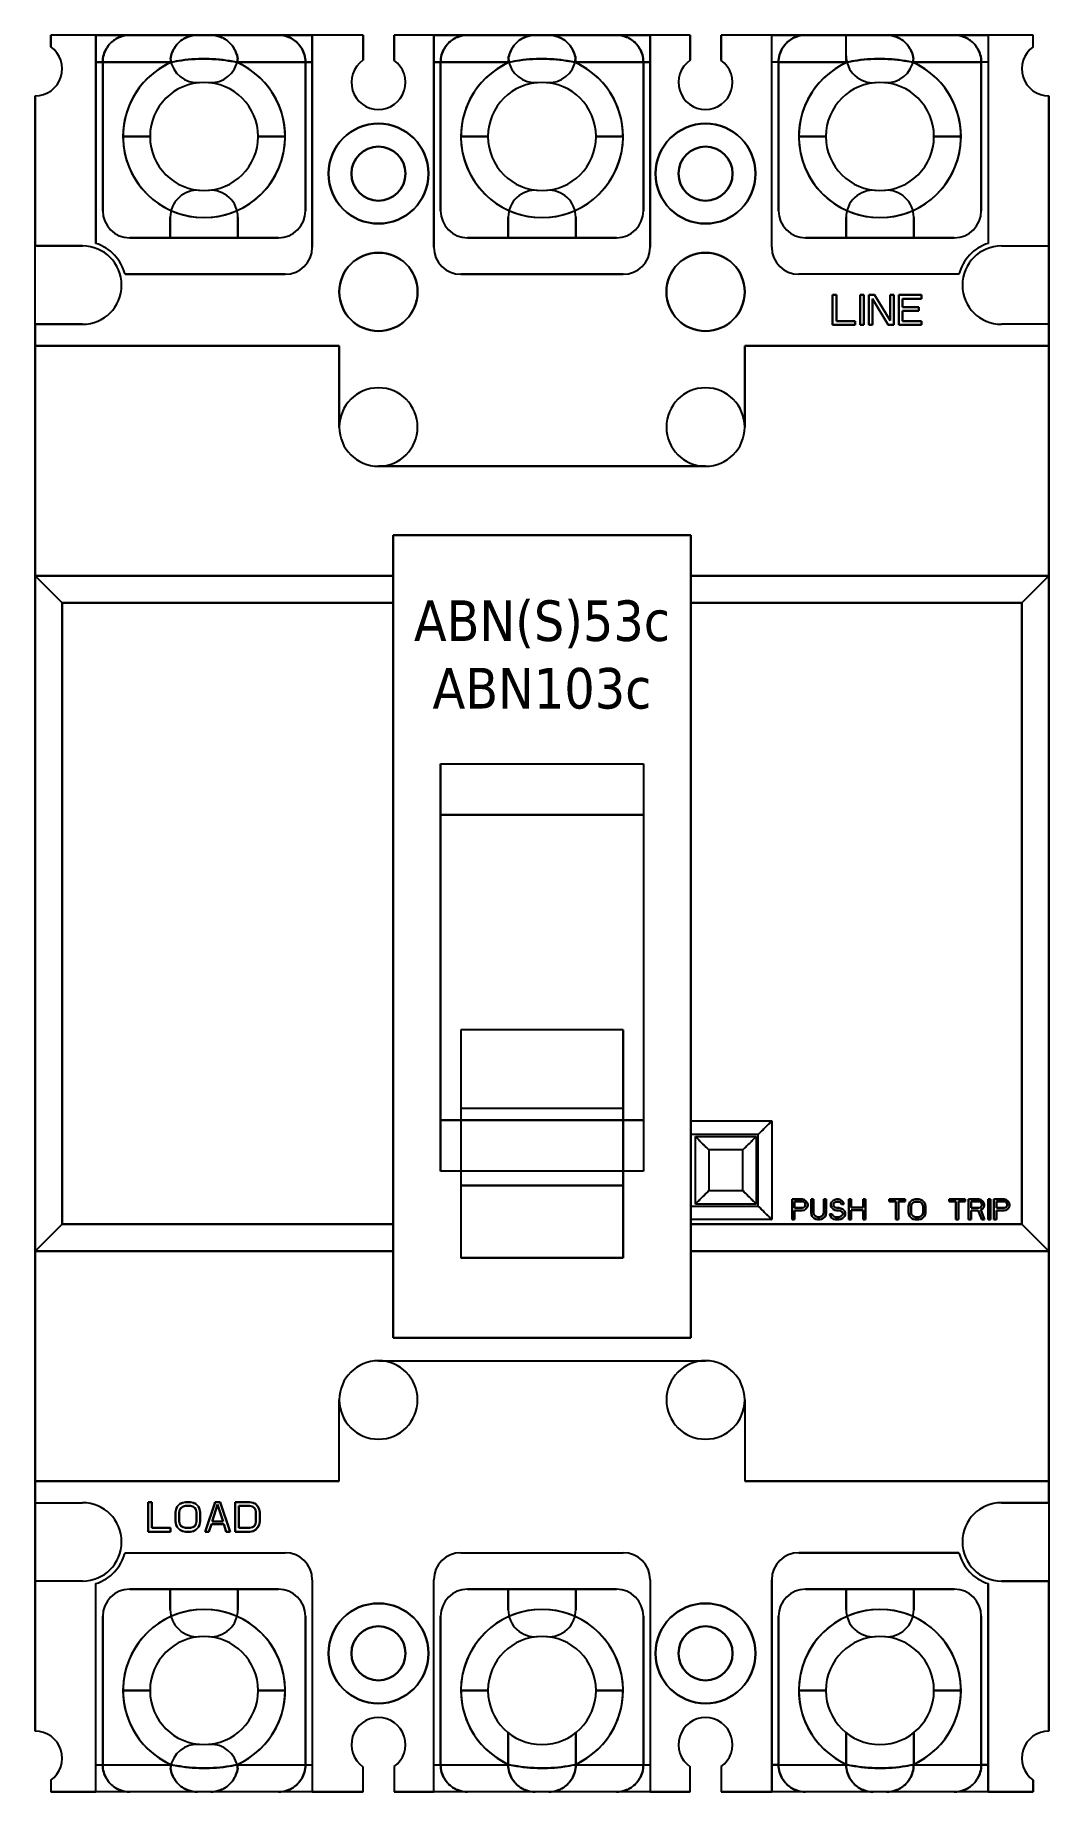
# Model space of a CAD drawing. Header units: inches. Extents: x 0 to 75, y 0 to 130.
import ezdxf

# ---------------------------------------------------------------- set-up
doc = ezdxf.new("R2010")
doc.units = ezdxf.units.IN

# ---------------------------------------------------------------- blocks, each defined once
blk = doc.blocks.new('ABN53c')
for p, q in [((18602.45, 21756.42), (18599.1, 21756.42)), ((18602.45, 21756.42), (18599.1, 21756.42)), ((18599.1, 21756.42), (18599.1, 21755.56)), ((18599.1, 21755.56), (18599.1, 21756.42)), ((18604.95, 21756.42), (18602.45, 21756.42)), ((18602.45, 21741.01), (18602.45, 21756.42)), ((18602.45, 21756.42), (18604.95, 21756.42)), ((18602.45, 21756.42), (18602.45, 21741.01)), ((18615.95, 21756.42), (18604.95, 21756.42)), ((18604.95, 21756.42), (18615.95, 21756.42)), ((18618.45, 21756.42), (18615.95, 21756.42)), ((18615.95, 21756.42), (18618.45, 21756.42)), ((18622.21, 21756.42), (18618.45, 21756.42)), ((18622.21, 21756.42), (18618.45, 21756.42)), ((18618.45, 21756.42), (18618.45, 21740.72)), ((18618.45, 21740.72), (18618.45, 21756.42)), ((18622.21, 21754.56), (18622.21, 21756.42)), ((18622.21, 21756.42), (18622.21, 21754.56)), ((18627.45, 21756.42), (18624.51, 21756.42)), ((18627.45, 21756.42), (18624.51, 21756.42)), ((18624.51, 21756.42), (18624.51, 21754.55)), ((18624.51, 21754.55), (18624.51, 21756.42)), ((18629.95, 21756.42), (18627.45, 21756.42)), ((18627.45, 21756.42), (18629.95, 21756.42)), ((18627.45, 21740.72), (18627.45, 21756.42)), ((18627.45, 21756.42), (18627.45, 21740.72)), ((18640.95, 21756.42), (18629.95, 21756.42)), ((18629.95, 21756.42), (18640.95, 21756.42)), ((18643.45, 21756.42), (18640.95, 21756.42)), ((18640.95, 21756.42), (18643.45, 21756.42)), ((18646.41, 21756.42), (18643.45, 21756.42)), ((18646.41, 21756.42), (18643.45, 21756.42)), ((18643.45, 21756.42), (18643.45, 21740.72)), ((18643.45, 21740.72), (18643.45, 21756.42)), ((18646.41, 21754.56), (18646.41, 21756.42)), ((18646.41, 21756.42), (18646.41, 21754.56)), ((18652.45, 21756.42), (18648.71, 21756.42)), ((18652.45, 21756.42), (18648.71, 21756.42)), ((18648.71, 21756.42), (18648.71, 21754.55)), ((18648.71, 21754.55), (18648.71, 21756.42)), ((18654.95, 21756.42), (18652.45, 21756.42)), ((18652.45, 21756.42), (18654.95, 21756.42)), ((18652.45, 21740.72), (18652.45, 21756.42)), ((18652.45, 21740.72), (18652.45, 21756.42)), ((18665.95, 21756.42), (18654.95, 21756.42)), ((18654.95, 21756.42), (18665.95, 21756.42)), ((18657.95, 21754.42), (18657.95, 21756.42)), ((18657.95, 21754.42), (18657.95, 21756.42)), ((18668.45, 21756.42), (18665.95, 21756.42)), ((18665.95, 21756.42), (18668.45, 21756.42)), ((18671.8, 21756.42), (18668.45, 21756.42)), ((18668.45, 21756.42), (18668.45, 21741.01)), ((18671.8, 21756.42), (18668.45, 21756.42)), ((18668.45, 21756.42), (18668.45, 21741.01)), ((18671.8, 21755.56), (18671.8, 21756.42)), ((18671.8, 21755.56), (18671.8, 21756.42)), ((18602.45, 21754.42), (18602.95, 21754.42)), ((18602.95, 21754.42), (18602.45, 21754.42)), ((18602.95, 21743.42), (18602.95, 21754.42)), ((18602.95, 21754.42), (18608.05, 21754.42)), ((18608.05, 21754.42), (18602.95, 21754.42)), ((18602.95, 21754.42), (18602.95, 21743.42)), ((18612.85, 21754.42), (18617.95, 21754.42)), ((18617.95, 21754.42), (18612.85, 21754.42)), ((18617.95, 21754.42), (18617.95, 21743.42)), ((18617.95, 21754.42), (18618.45, 21754.42)), ((18617.95, 21743.42), (18617.95, 21754.42)), ((18618.45, 21754.42), (18617.95, 21754.42)), ((18627.95, 21754.42), (18627.45, 21754.42)), ((18627.45, 21754.42), (18627.95, 21754.42)), ((18627.95, 21743.42), (18627.95, 21754.42)), ((18627.95, 21754.42), (18633.05, 21754.42)), ((18633.05, 21754.42), (18627.95, 21754.42)), ((18627.95, 21754.42), (18627.95, 21743.42)), ((18637.85, 21754.42), (18642.95, 21754.42)), ((18642.95, 21754.42), (18637.85, 21754.42)), ((18642.95, 21754.42), (18643.45, 21754.42)), ((18642.95, 21743.42), (18642.95, 21754.42)), ((18642.95, 21754.42), (18642.95, 21743.42)), ((18643.45, 21754.42), (18642.95, 21754.42)), ((18652.95, 21754.42), (18652.45, 21754.42)), ((18652.95, 21754.42), (18652.45, 21754.42)), ((18652.95, 21743.42), (18652.95, 21754.42)), ((18652.95, 21754.42), (18658.05, 21754.42)), ((18652.95, 21754.42), (18652.95, 21743.42)), ((18658.05, 21754.42), (18652.95, 21754.42)), ((18662.85, 21754.42), (18667.95, 21754.42)), ((18667.95, 21754.42), (18662.85, 21754.42)), ((18667.95, 21754.42), (18667.95, 21743.42)), ((18668.45, 21754.42), (18667.95, 21754.42)), ((18668.45, 21754.42), (18667.95, 21754.42)), ((18667.95, 21743.42), (18667.95, 21754.42)), ((18597.95, 21751.92), (18597.95, 21740.82)), ((18597.95, 21740.82), (18597.95, 21751.92)), ((18672.95, 21740.82), (18672.95, 21751.92)), ((18672.95, 21751.92), (18672.95, 21740.82)), ((18606.45, 21748.92), (18604.45, 21748.92)), ((18604.45, 21748.92), (18606.45, 21748.92)), ((18616.45, 21748.92), (18614.45, 21748.92)), ((18614.45, 21748.92), (18616.45, 21748.92)), ((18629.45, 21748.92), (18631.45, 21748.92)), ((18631.45, 21748.92), (18629.45, 21748.92)), ((18639.45, 21748.92), (18641.45, 21748.92)), ((18641.45, 21748.92), (18639.45, 21748.92)), ((18656.45, 21748.92), (18654.45, 21748.92)), ((18654.45, 21748.92), (18656.45, 21748.92)), ((18666.45, 21748.92), (18664.45, 21748.92)), ((18664.45, 21748.92), (18666.45, 21748.92)), ((18607.95, 21742.94), (18607.95, 21741.42)), ((18607.95, 21741.42), (18607.95, 21742.94)), ((18612.95, 21741.42), (18612.95, 21742.94)), ((18612.95, 21742.94), (18612.95, 21741.42)), ((18632.95, 21741.42), (18632.95, 21742.94)), ((18632.95, 21742.94), (18632.95, 21741.42)), ((18637.95, 21742.94), (18637.95, 21741.42)), ((18637.95, 21741.42), (18637.95, 21742.94)), ((18657.95, 21742.94), (18657.95, 21741.42)), ((18657.95, 21741.42), (18657.95, 21742.94)), ((18662.95, 21741.42), (18662.95, 21742.94)), ((18662.95, 21742.94), (18662.95, 21741.42)), ((18615.95, 21741.42), (18604.95, 21741.42)), ((18604.95, 21741.42), (18615.95, 21741.42)), ((18629.95, 21741.42), (18640.95, 21741.42)), ((18640.95, 21741.42), (18629.95, 21741.42)), ((18665.95, 21741.42), (18654.95, 21741.42)), ((18654.95, 21741.42), (18665.95, 21741.42)), ((18597.95, 21740.82), (18601.45, 21740.82)), ((18597.95, 21735.02), (18597.95, 21740.82)), ((18601.45, 21740.82), (18597.95, 21740.82)), ((18597.95, 21735.02), (18597.95, 21740.82)), ((18669.45, 21740.82), (18672.95, 21740.82)), ((18669.45, 21740.82), (18672.95, 21740.82)), ((18672.95, 21740.82), (18672.95, 21735.02)), ((18672.95, 21735.02), (18672.95, 21740.82)), ((18616.45, 21738.72), (18604.6, 21738.72)), ((18604.6, 21738.72), (18616.45, 21738.72)), ((18641.45, 21738.72), (18629.45, 21738.72)), ((18629.45, 21738.72), (18641.45, 21738.72)), ((18666.3, 21738.72), (18654.45, 21738.72)), ((18666.3, 21738.72), (18654.45, 21738.72)), ((18656.95, 21737.19), (18656.95, 21734.97)), ((18657.23, 21737.19), (18656.95, 21737.19)), ((18656.95, 21734.97), (18656.95, 21737.19)), ((18656.95, 21737.19), (18657.23, 21737.19)), ((18657.23, 21735.25), (18657.23, 21737.19)), ((18657.23, 21737.19), (18657.23, 21735.25)), ((18659.26, 21737.19), (18658.98, 21737.19)), ((18658.98, 21737.19), (18658.98, 21734.97)), ((18658.98, 21734.97), (18658.98, 21737.19)), ((18658.98, 21737.19), (18659.26, 21737.19)), ((18659.26, 21734.97), (18659.26, 21737.19)), ((18659.26, 21737.19), (18659.26, 21734.97)), ((18660.05, 21737.19), (18659.63, 21737.19)), ((18659.63, 21737.19), (18659.63, 21734.97)), ((18659.63, 21734.97), (18659.63, 21737.19)), ((18659.63, 21737.19), (18660.05, 21737.19)), ((18659.91, 21734.97), (18659.91, 21736.91)), ((18659.91, 21736.91), (18661.07, 21734.97)), ((18659.91, 21736.91), (18659.91, 21734.97)), ((18661.07, 21734.97), (18659.91, 21736.91)), ((18661.2, 21735.3), (18660.05, 21737.19)), ((18660.05, 21737.19), (18661.2, 21735.3)), ((18661.48, 21737.19), (18661.2, 21737.19)), ((18661.2, 21737.19), (18661.2, 21735.3)), ((18661.2, 21735.3), (18661.2, 21737.19)), ((18661.2, 21737.19), (18661.48, 21737.19)), ((18661.48, 21734.97), (18661.48, 21737.19)), ((18661.48, 21737.19), (18661.48, 21734.97)), ((18663.52, 21737.19), (18661.85, 21737.19)), ((18661.85, 21737.19), (18661.85, 21734.97)), ((18661.85, 21734.97), (18661.85, 21737.19)), ((18661.85, 21737.19), (18663.52, 21737.19)), ((18662.13, 21736.29), (18662.13, 21736.91)), ((18662.13, 21736.91), (18663.52, 21736.91)), ((18663.52, 21736.91), (18662.13, 21736.91)), ((18662.13, 21736.91), (18662.13, 21736.29)), ((18663.33, 21736.29), (18662.13, 21736.29)), ((18662.13, 21736.29), (18663.33, 21736.29)), ((18662.13, 21735.25), (18662.13, 21736.01)), ((18662.13, 21736.01), (18663.33, 21736.01)), ((18663.33, 21736.01), (18662.13, 21736.01)), ((18662.13, 21736.01), (18662.13, 21735.25)), ((18663.33, 21736.01), (18663.33, 21736.29)), ((18663.33, 21736.29), (18663.33, 21736.01)), ((18663.52, 21736.91), (18663.52, 21737.19)), ((18663.52, 21737.19), (18663.52, 21736.91)), ((18601.45, 21735.02), (18597.95, 21735.02)), ((18597.95, 21735.02), (18597.95, 21733.42)), ((18597.95, 21733.42), (18597.95, 21735.02)), ((18597.95, 21735.02), (18601.45, 21735.02)), ((18656.95, 21734.97), (18658.61, 21734.97)), ((18658.61, 21734.97), (18656.95, 21734.97)), ((18658.61, 21735.25), (18657.23, 21735.25)), ((18657.23, 21735.25), (18658.61, 21735.25)), ((18658.61, 21734.97), (18658.61, 21735.25)), ((18658.61, 21735.25), (18658.61, 21734.97)), ((18658.98, 21734.97), (18659.26, 21734.97)), ((18659.26, 21734.97), (18658.98, 21734.97)), ((18659.63, 21734.97), (18659.91, 21734.97)), ((18659.91, 21734.97), (18659.63, 21734.97)), ((18661.07, 21734.97), (18661.48, 21734.97)), ((18661.48, 21734.97), (18661.07, 21734.97)), ((18661.85, 21734.97), (18663.52, 21734.97)), ((18663.52, 21734.97), (18661.85, 21734.97)), ((18663.52, 21735.25), (18662.13, 21735.25)), ((18662.13, 21735.25), (18663.52, 21735.25)), ((18663.52, 21734.97), (18663.52, 21735.25)), ((18663.52, 21735.25), (18663.52, 21734.97)), ((18672.95, 21735.02), (18669.45, 21735.02)), ((18672.95, 21735.02), (18669.45, 21735.02)), ((18672.95, 21733.42), (18672.95, 21735.02)), ((18672.95, 21735.02), (18672.95, 21733.42)), ((18620.45, 21733.42), (18597.95, 21733.42)), ((18597.95, 21733.42), (18597.95, 21716.42)), ((18597.95, 21733.42), (18620.45, 21733.42)), ((18597.95, 21649.42), (18597.95, 21733.42)), ((18620.45, 21727.42), (18620.45, 21733.42)), ((18620.45, 21733.42), (18620.45, 21727.42)), ((18650.45, 21733.42), (18650.45, 21727.42)), ((18672.95, 21733.42), (18650.45, 21733.42)), ((18650.45, 21733.42), (18672.95, 21733.42)), ((18650.45, 21727.42), (18650.45, 21733.42)), ((18672.95, 21716.42), (18672.95, 21733.42)), ((18672.95, 21733.42), (18672.95, 21649.42)), ((18647.55, 21724.52), (18623.35, 21724.52)), ((18623.35, 21724.52), (18647.55, 21724.52)), ((18624.45, 21660.02), (18624.45, 21719.42)), ((18624.45, 21719.42), (18646.45, 21719.42)), ((18646.45, 21719.42), (18624.45, 21719.42)), ((18624.45, 21719.42), (18624.45, 21660.02)), ((18646.45, 21719.42), (18646.45, 21660.02)), ((18646.45, 21660.02), (18646.45, 21719.42)), ((18597.95, 21716.42), (18624.45, 21716.42)), ((18597.95, 21716.42), (18597.95, 21666.42)), ((18599.95, 21714.42), (18597.95, 21716.42)), ((18624.45, 21716.42), (18597.95, 21716.42)), ((18597.95, 21716.42), (18599.95, 21714.42)), ((18646.45, 21716.42), (18672.95, 21716.42)), ((18672.95, 21716.42), (18646.45, 21716.42)), ((18670.95, 21714.42), (18672.95, 21716.42)), ((18672.95, 21716.42), (18670.95, 21714.42)), ((18672.95, 21666.42), (18672.95, 21716.42)), ((18599.95, 21668.42), (18599.95, 21714.42)), ((18599.95, 21714.42), (18624.45, 21714.42)), ((18624.45, 21714.42), (18599.95, 21714.42)), ((18599.95, 21714.42), (18599.95, 21668.42)), ((18646.45, 21714.42), (18670.95, 21714.42)), ((18670.95, 21714.42), (18646.45, 21714.42)), ((18670.95, 21668.42), (18670.95, 21714.42)), ((18670.95, 21714.42), (18670.95, 21668.42)), ((18627.95, 21672.35), (18627.95, 21702.49)), ((18627.95, 21702.49), (18642.95, 21702.49)), ((18627.95, 21702.49), (18627.95, 21672.35)), ((18627.95, 21702.49), (18642.95, 21702.49)), ((18642.95, 21702.49), (18642.95, 21672.35)), ((18642.95, 21702.49), (18642.95, 21672.35)), ((18642.95, 21698.72), (18627.95, 21698.72)), ((18627.95, 21698.72), (18642.95, 21698.72)), ((18641.45, 21682.82), (18629.45, 21682.82)), ((18629.45, 21682.82), (18629.45, 21671.3)), ((18641.45, 21682.82), (18629.45, 21682.82)), ((18629.45, 21682.82), (18629.45, 21671.3)), ((18641.45, 21671.3), (18641.45, 21682.82)), ((18641.45, 21682.82), (18641.45, 21671.3)), ((18629.45, 21677.02), (18641.45, 21677.02)), ((18629.45, 21677.02), (18641.45, 21677.02)), ((18627.95, 21676.12), (18629.45, 21676.12)), ((18629.45, 21676.12), (18627.95, 21676.12)), ((18629.45, 21676.12), (18641.45, 21676.12)), ((18641.45, 21676.12), (18629.45, 21676.12)), ((18641.45, 21676.12), (18642.95, 21676.12)), ((18642.95, 21676.12), (18641.45, 21676.12)), ((18646.45, 21676.07), (18652.45, 21676.07)), ((18646.45, 21676.07), (18652.45, 21676.07)), ((18651.45, 21675.07), (18646.45, 21675.07)), ((18651.45, 21675.07), (18646.45, 21675.07)), ((18646.8, 21674.92), (18651.3, 21674.92)), ((18646.8, 21674.92), (18646.8, 21674.92)), ((18646.8, 21674.92), (18651.3, 21674.92)), ((18646.8, 21669.92), (18646.8, 21674.92)), ((18646.8, 21674.92), (18646.8, 21674.92)), ((18646.8, 21669.92), (18646.8, 21674.92)), ((18651.3, 21674.92), (18651.3, 21674.92)), ((18651.3, 21674.92), (18651.3, 21669.92)), ((18651.3, 21674.92), (18651.3, 21674.92)), ((18651.3, 21674.92), (18651.3, 21674.92)), ((18651.3, 21674.92), (18651.3, 21669.92)), ((18651.45, 21669.77), (18651.45, 21675.07)), ((18651.45, 21669.77), (18651.45, 21675.07)), ((18652.45, 21676.07), (18652.45, 21668.77)), ((18652.45, 21676.07), (18652.45, 21676.07)), ((18652.45, 21676.07), (18652.45, 21676.07)), ((18652.45, 21676.07), (18652.45, 21676.07)), ((18652.45, 21676.07), (18652.45, 21676.07)), ((18652.45, 21676.07), (18652.45, 21668.77)), ((18650.3, 21673.92), (18647.8, 21673.92)), ((18650.3, 21673.92), (18647.8, 21673.92)), ((18647.8, 21673.92), (18647.8, 21670.92)), ((18647.8, 21673.92), (18647.8, 21670.92)), ((18650.3, 21670.92), (18650.3, 21673.92)), ((18650.3, 21670.92), (18650.3, 21673.92)), ((18629.45, 21672.35), (18627.95, 21672.35)), ((18629.45, 21672.35), (18627.95, 21672.35)), ((18641.45, 21672.35), (18629.45, 21672.35)), ((18641.45, 21672.35), (18629.45, 21672.35)), ((18642.95, 21672.35), (18641.45, 21672.35)), ((18642.95, 21672.35), (18641.45, 21672.35)), ((18629.45, 21671.3), (18629.45, 21665.94)), ((18629.45, 21671.3), (18641.45, 21671.3)), ((18629.45, 21671.3), (18629.45, 21665.94)), ((18641.45, 21671.3), (18629.45, 21671.3)), ((18641.45, 21671.3), (18641.45, 21665.94)), ((18641.45, 21665.94), (18641.45, 21671.3)), ((18646.45, 21669.77), (18651.45, 21669.77)), ((18646.45, 21669.77), (18651.45, 21669.77)), ((18646.8, 21669.92), (18646.8, 21669.92)), ((18651.3, 21669.92), (18646.8, 21669.92)), ((18646.8, 21669.92), (18646.8, 21669.92)), ((18651.3, 21669.92), (18646.8, 21669.92)), ((18646.8, 21669.92), (18646.8, 21669.92)), ((18647.8, 21670.92), (18650.3, 21670.92)), ((18647.8, 21670.92), (18650.3, 21670.92)), ((18651.3, 21669.92), (18651.3, 21669.92)), ((18651.3, 21669.92), (18651.3, 21669.92)), ((18651.3, 21669.92), (18651.3, 21669.92)), ((18651.3, 21669.92), (18651.3, 21669.92)), ((18654.7, 21670.27), (18653.95, 21670.27)), ((18653.95, 21670.27), (18653.95, 21668.77)), ((18653.95, 21670.27), (18654.7, 21670.27)), ((18653.95, 21668.77), (18653.95, 21670.27)), ((18654.14, 21669.63), (18654.14, 21670.11)), ((18654.14, 21670.11), (18654.73, 21670.11)), ((18654.73, 21670.11), (18654.14, 21670.11)), ((18654.14, 21670.11), (18654.14, 21669.63)), ((18654.86, 21670.24), (18654.7, 21670.27)), ((18654.7, 21670.27), (18654.86, 21670.24)), ((18654.73, 21670.11), (18654.82, 21670.08)), ((18654.82, 21670.08), (18654.73, 21670.11)), ((18654.82, 21670.08), (18654.89, 21670.01)), ((18654.89, 21670.01), (18654.82, 21670.08)), ((18654.89, 21669.73), (18654.82, 21669.66)), ((18654.82, 21669.66), (18654.89, 21669.73)), ((18654.98, 21670.14), (18654.86, 21670.24)), ((18654.86, 21670.24), (18654.98, 21670.14)), ((18654.89, 21670.01), (18654.92, 21669.92)), ((18654.92, 21669.92), (18654.89, 21670.01)), ((18654.92, 21669.82), (18654.89, 21669.73)), ((18654.89, 21669.73), (18654.92, 21669.82)), ((18654.92, 21669.92), (18654.92, 21669.82)), ((18654.92, 21669.82), (18654.92, 21669.92)), ((18655.07, 21670.01), (18654.98, 21670.14)), ((18654.98, 21670.14), (18655.07, 21670.01)), ((18655.11, 21669.92), (18655.07, 21670.01)), ((18655.07, 21670.01), (18655.11, 21669.92)), ((18655.07, 21669.7), (18655.11, 21669.79)), ((18655.11, 21669.79), (18655.07, 21669.7)), ((18655.11, 21669.79), (18655.11, 21669.92)), ((18655.11, 21669.92), (18655.11, 21669.79)), ((18655.54, 21670.27), (18655.36, 21670.27)), ((18655.36, 21670.27), (18655.36, 21669.28)), ((18655.36, 21669.28), (18655.36, 21670.27)), ((18655.36, 21670.27), (18655.54, 21670.27)), ((18655.54, 21669.28), (18655.54, 21670.27)), ((18655.54, 21670.27), (18655.54, 21669.28)), ((18656.48, 21670.27), (18656.29, 21670.27)), ((18656.29, 21670.27), (18656.29, 21669.28)), ((18656.29, 21669.28), (18656.29, 21670.27)), ((18656.29, 21670.27), (18656.48, 21670.27)), ((18656.48, 21669.28), (18656.48, 21670.27)), ((18656.48, 21670.27), (18656.48, 21669.28)), ((18656.86, 21670.05), (18656.82, 21669.92)), ((18656.82, 21669.92), (18656.86, 21670.05)), ((18656.82, 21669.92), (18656.82, 21669.79)), ((18656.82, 21669.79), (18656.82, 21669.92)), ((18656.82, 21669.79), (18656.86, 21669.66)), ((18656.86, 21669.66), (18656.82, 21669.79)), ((18656.98, 21670.17), (18656.86, 21670.05)), ((18656.86, 21670.05), (18656.98, 21670.17)), ((18657.11, 21670.24), (18656.98, 21670.17)), ((18656.98, 21670.17), (18657.11, 21670.24)), ((18657.01, 21669.89), (18657.04, 21669.98)), ((18657.04, 21669.98), (18657.01, 21669.89)), ((18657.01, 21669.82), (18657.01, 21669.89)), ((18657.01, 21669.89), (18657.01, 21669.82)), ((18657.04, 21669.73), (18657.01, 21669.82)), ((18657.01, 21669.82), (18657.04, 21669.73)), ((18657.04, 21669.98), (18657.14, 21670.05)), ((18657.14, 21670.05), (18657.04, 21669.98)), ((18657.14, 21669.66), (18657.04, 21669.73)), ((18657.04, 21669.73), (18657.14, 21669.66)), ((18657.23, 21670.27), (18657.11, 21670.24)), ((18657.11, 21670.24), (18657.23, 21670.27)), ((18657.14, 21670.05), (18657.23, 21670.08)), ((18657.23, 21670.08), (18657.14, 21670.05)), ((18657.39, 21670.27), (18657.23, 21670.27)), ((18657.23, 21670.27), (18657.39, 21670.27)), ((18657.23, 21670.08), (18657.42, 21670.08)), ((18657.42, 21670.08), (18657.23, 21670.08)), ((18657.54, 21670.24), (18657.39, 21670.27)), ((18657.39, 21670.27), (18657.54, 21670.24)), ((18657.42, 21670.08), (18657.51, 21670.05)), ((18657.51, 21670.05), (18657.42, 21670.08)), ((18657.51, 21670.05), (18657.57, 21669.98)), ((18657.57, 21669.98), (18657.51, 21670.05)), ((18657.67, 21670.14), (18657.54, 21670.24)), ((18657.54, 21670.24), (18657.67, 21670.14)), ((18657.57, 21669.98), (18657.61, 21669.92)), ((18657.61, 21669.92), (18657.57, 21669.98)), ((18657.61, 21669.92), (18657.79, 21669.92)), ((18657.79, 21669.92), (18657.61, 21669.92)), ((18657.76, 21670.01), (18657.67, 21670.14)), ((18657.67, 21670.14), (18657.76, 21670.01)), ((18657.79, 21669.92), (18657.76, 21670.01)), ((18657.76, 21670.01), (18657.79, 21669.92)), ((18658.32, 21670.27), (18658.14, 21670.27)), ((18658.14, 21670.27), (18658.14, 21668.77)), ((18658.14, 21668.77), (18658.14, 21670.27)), ((18658.14, 21670.27), (18658.32, 21670.27)), ((18658.32, 21669.66), (18658.32, 21670.27)), ((18658.32, 21670.27), (18658.32, 21669.66)), ((18659.39, 21670.27), (18659.2, 21670.27)), ((18659.2, 21670.27), (18659.2, 21669.66)), ((18659.2, 21669.66), (18659.2, 21670.27)), ((18659.2, 21670.27), (18659.39, 21670.27)), ((18659.39, 21668.77), (18659.39, 21670.27)), ((18659.39, 21670.27), (18659.39, 21668.77)), ((18662.32, 21670.27), (18661.14, 21670.27)), ((18661.14, 21670.27), (18661.14, 21670.11)), ((18661.14, 21670.27), (18662.32, 21670.27)), ((18661.14, 21670.11), (18661.14, 21670.27)), ((18661.14, 21670.11), (18661.64, 21670.11)), ((18661.64, 21670.11), (18661.14, 21670.11)), ((18661.64, 21670.11), (18661.64, 21668.77)), ((18661.64, 21668.77), (18661.64, 21670.11)), ((18661.82, 21668.77), (18661.82, 21670.11)), ((18661.82, 21670.11), (18662.32, 21670.11)), ((18662.32, 21670.11), (18661.82, 21670.11)), ((18661.82, 21670.11), (18661.82, 21668.77)), ((18662.32, 21670.11), (18662.32, 21670.27)), ((18662.32, 21670.27), (18662.32, 21670.11)), ((18662.61, 21669.92), (18662.57, 21669.76)), ((18662.57, 21669.76), (18662.61, 21669.92)), ((18662.57, 21669.76), (18662.57, 21669.28)), ((18662.57, 21669.28), (18662.57, 21669.76)), ((18662.67, 21670.05), (18662.61, 21669.92)), ((18662.61, 21669.92), (18662.67, 21670.05)), ((18662.79, 21670.17), (18662.67, 21670.05)), ((18662.67, 21670.05), (18662.79, 21670.17)), ((18662.76, 21669.76), (18662.79, 21669.89)), ((18662.79, 21669.89), (18662.76, 21669.76)), ((18662.76, 21669.28), (18662.76, 21669.76)), ((18662.76, 21669.76), (18662.76, 21669.28)), ((18662.92, 21670.24), (18662.79, 21670.17)), ((18662.79, 21670.17), (18662.92, 21670.24)), ((18662.79, 21669.89), (18662.86, 21669.98)), ((18662.86, 21669.98), (18662.79, 21669.89)), ((18662.86, 21669.98), (18662.95, 21670.05)), ((18662.95, 21670.05), (18662.86, 21669.98)), ((18663.07, 21670.27), (18662.92, 21670.24)), ((18662.92, 21670.24), (18663.07, 21670.27)), ((18662.95, 21670.05), (18663.07, 21670.08)), ((18663.07, 21670.08), (18662.95, 21670.05)), ((18663.32, 21670.27), (18663.07, 21670.27)), ((18663.07, 21670.27), (18663.32, 21670.27)), ((18663.07, 21670.08), (18663.32, 21670.08)), ((18663.32, 21670.08), (18663.07, 21670.08)), ((18663.48, 21670.24), (18663.32, 21670.27)), ((18663.32, 21670.27), (18663.48, 21670.24)), ((18663.32, 21670.08), (18663.45, 21670.05)), ((18663.45, 21670.05), (18663.32, 21670.08)), ((18663.45, 21670.05), (18663.54, 21669.98)), ((18663.54, 21669.98), (18663.45, 21670.05)), ((18663.61, 21670.17), (18663.48, 21670.24)), ((18663.48, 21670.24), (18663.61, 21670.17)), ((18663.54, 21669.98), (18663.61, 21669.89)), ((18663.61, 21669.89), (18663.54, 21669.98)), ((18663.73, 21670.05), (18663.61, 21670.17)), ((18663.61, 21670.17), (18663.73, 21670.05)), ((18663.61, 21669.89), (18663.64, 21669.76)), ((18663.64, 21669.76), (18663.61, 21669.89)), ((18663.64, 21669.76), (18663.64, 21669.28)), ((18663.64, 21669.28), (18663.64, 21669.76)), ((18663.79, 21669.92), (18663.73, 21670.05)), ((18663.73, 21670.05), (18663.79, 21669.92)), ((18663.82, 21669.76), (18663.79, 21669.92)), ((18663.79, 21669.92), (18663.82, 21669.76)), ((18663.82, 21669.28), (18663.82, 21669.76)), ((18663.82, 21669.76), (18663.82, 21669.28)), ((18666.76, 21670.27), (18665.57, 21670.27)), ((18665.57, 21670.27), (18665.57, 21670.11)), ((18665.57, 21670.27), (18666.76, 21670.27)), ((18665.57, 21670.11), (18665.57, 21670.27)), ((18665.57, 21670.11), (18666.07, 21670.11)), ((18666.07, 21670.11), (18665.57, 21670.11)), ((18666.07, 21670.11), (18666.07, 21668.77)), ((18666.07, 21668.77), (18666.07, 21670.11)), ((18666.26, 21668.77), (18666.26, 21670.11)), ((18666.26, 21670.11), (18666.76, 21670.11)), ((18666.76, 21670.11), (18666.26, 21670.11)), ((18666.26, 21670.11), (18666.26, 21668.77)), ((18666.76, 21670.11), (18666.76, 21670.27)), ((18666.76, 21670.27), (18666.76, 21670.11)), ((18667.76, 21670.27), (18667.01, 21670.27)), ((18667.01, 21670.27), (18667.01, 21668.77)), ((18667.01, 21668.77), (18667.01, 21670.27)), ((18667.01, 21670.27), (18667.76, 21670.27)), ((18667.2, 21669.63), (18667.2, 21670.11)), ((18667.2, 21670.11), (18667.79, 21670.11)), ((18667.79, 21670.11), (18667.2, 21670.11)), ((18667.2, 21670.11), (18667.2, 21669.63)), ((18667.92, 21670.24), (18667.76, 21670.27)), ((18667.76, 21670.27), (18667.92, 21670.24)), ((18667.79, 21670.11), (18667.89, 21670.08)), ((18667.89, 21670.08), (18667.79, 21670.11)), ((18667.89, 21670.08), (18667.95, 21670.01)), ((18667.95, 21670.01), (18667.89, 21670.08)), ((18667.95, 21669.73), (18667.89, 21669.66)), ((18667.89, 21669.66), (18667.95, 21669.73)), ((18668.04, 21670.14), (18667.92, 21670.24)), ((18667.92, 21670.24), (18668.04, 21670.14)), ((18667.95, 21670.01), (18667.98, 21669.92)), ((18667.98, 21669.92), (18667.95, 21670.01)), ((18667.98, 21669.82), (18667.95, 21669.73)), ((18667.95, 21669.73), (18667.98, 21669.82)), ((18667.98, 21669.92), (18667.98, 21669.82)), ((18667.98, 21669.82), (18667.98, 21669.92)), ((18668.14, 21670.01), (18668.04, 21670.14)), ((18668.04, 21670.14), (18668.14, 21670.01)), ((18668.17, 21669.92), (18668.14, 21670.01)), ((18668.14, 21670.01), (18668.17, 21669.92)), ((18668.14, 21669.7), (18668.17, 21669.79)), ((18668.17, 21669.79), (18668.14, 21669.7)), ((18668.17, 21669.79), (18668.17, 21669.92)), ((18668.17, 21669.92), (18668.17, 21669.79)), ((18668.64, 21670.27), (18668.45, 21670.27)), ((18668.45, 21670.27), (18668.45, 21668.77)), ((18668.45, 21668.77), (18668.45, 21670.27)), ((18668.45, 21670.27), (18668.64, 21670.27)), ((18668.64, 21668.77), (18668.64, 21670.27)), ((18668.64, 21670.27), (18668.64, 21668.77)), ((18669.64, 21670.27), (18668.89, 21670.27)), ((18668.89, 21670.27), (18668.89, 21668.77)), ((18668.89, 21668.77), (18668.89, 21670.27)), ((18668.89, 21670.27), (18669.64, 21670.27)), ((18669.07, 21669.63), (18669.07, 21670.11)), ((18669.07, 21670.11), (18669.67, 21670.11)), ((18669.67, 21670.11), (18669.07, 21670.11)), ((18669.07, 21670.11), (18669.07, 21669.63)), ((18669.79, 21670.24), (18669.64, 21670.27)), ((18669.64, 21670.27), (18669.79, 21670.24)), ((18669.67, 21670.11), (18669.76, 21670.08)), ((18669.76, 21670.08), (18669.67, 21670.11)), ((18669.76, 21670.08), (18669.82, 21670.01)), ((18669.82, 21670.01), (18669.76, 21670.08)), ((18669.82, 21669.73), (18669.76, 21669.66)), ((18669.76, 21669.66), (18669.82, 21669.73)), ((18669.92, 21670.14), (18669.79, 21670.24)), ((18669.79, 21670.24), (18669.92, 21670.14)), ((18669.82, 21670.01), (18669.86, 21669.92)), ((18669.86, 21669.92), (18669.82, 21670.01)), ((18669.86, 21669.82), (18669.82, 21669.73)), ((18669.82, 21669.73), (18669.86, 21669.82)), ((18669.86, 21669.92), (18669.86, 21669.82)), ((18669.86, 21669.82), (18669.86, 21669.92)), ((18670.01, 21670.01), (18669.92, 21670.14)), ((18669.92, 21670.14), (18670.01, 21670.01)), ((18670.04, 21669.92), (18670.01, 21670.01)), ((18670.01, 21670.01), (18670.04, 21669.92)), ((18670.01, 21669.7), (18670.04, 21669.79)), ((18670.04, 21669.79), (18670.01, 21669.7)), ((18670.04, 21669.79), (18670.04, 21669.92)), ((18670.04, 21669.92), (18670.04, 21669.79)), ((18597.95, 21666.42), (18599.95, 21668.42)), ((18599.95, 21668.42), (18597.95, 21666.42)), ((18599.95, 21668.42), (18624.45, 21668.42)), ((18624.45, 21668.42), (18599.95, 21668.42)), ((18652.45, 21668.77), (18646.45, 21668.77)), ((18652.45, 21668.77), (18646.45, 21668.77)), ((18646.45, 21668.42), (18670.95, 21668.42)), ((18670.95, 21668.42), (18646.45, 21668.42)), ((18652.45, 21668.77), (18652.45, 21668.77)), ((18652.45, 21668.77), (18652.45, 21668.77)), ((18652.45, 21668.77), (18652.45, 21668.77)), ((18652.45, 21668.77), (18652.45, 21668.77)), ((18653.95, 21668.77), (18654.14, 21668.77)), ((18654.14, 21668.77), (18653.95, 21668.77)), ((18654.73, 21669.63), (18654.14, 21669.63)), ((18654.14, 21669.63), (18654.73, 21669.63)), ((18654.14, 21668.77), (18654.14, 21669.44)), ((18654.14, 21669.44), (18654.7, 21669.44)), ((18654.14, 21669.44), (18654.14, 21668.77)), ((18654.7, 21669.44), (18654.14, 21669.44)), ((18654.7, 21669.44), (18654.86, 21669.47)), ((18654.86, 21669.47), (18654.7, 21669.44)), ((18654.82, 21669.66), (18654.73, 21669.63)), ((18654.73, 21669.63), (18654.82, 21669.66)), ((18654.86, 21669.47), (18654.98, 21669.57)), ((18654.98, 21669.57), (18654.86, 21669.47)), ((18654.98, 21669.57), (18655.07, 21669.7)), ((18655.07, 21669.7), (18654.98, 21669.57)), ((18655.36, 21669.28), (18655.39, 21669.12)), ((18655.39, 21669.12), (18655.36, 21669.28)), ((18655.39, 21669.12), (18655.45, 21668.99)), ((18655.45, 21668.99), (18655.39, 21669.12)), ((18655.45, 21668.99), (18655.57, 21668.87)), ((18655.57, 21668.87), (18655.45, 21668.99)), ((18655.57, 21669.15), (18655.54, 21669.28)), ((18655.54, 21669.28), (18655.57, 21669.15)), ((18655.64, 21669.06), (18655.57, 21669.15)), ((18655.57, 21669.15), (18655.64, 21669.06)), ((18655.57, 21668.87), (18655.7, 21668.8)), ((18655.7, 21668.8), (18655.57, 21668.87)), ((18655.73, 21668.99), (18655.64, 21669.06)), ((18655.64, 21669.06), (18655.73, 21668.99)), ((18655.7, 21668.8), (18655.86, 21668.77)), ((18655.86, 21668.77), (18655.7, 21668.8)), ((18655.86, 21668.96), (18655.73, 21668.99)), ((18655.73, 21668.99), (18655.86, 21668.96)), ((18655.98, 21668.96), (18655.86, 21668.96)), ((18655.86, 21668.96), (18655.98, 21668.96)), ((18655.86, 21668.77), (18655.98, 21668.77)), ((18655.98, 21668.77), (18655.86, 21668.77)), ((18656.11, 21668.99), (18655.98, 21668.96)), ((18655.98, 21668.96), (18656.11, 21668.99)), ((18655.98, 21668.77), (18656.14, 21668.8)), ((18656.14, 21668.8), (18655.98, 21668.77)), ((18656.2, 21669.06), (18656.11, 21668.99)), ((18656.11, 21668.99), (18656.2, 21669.06)), ((18656.14, 21668.8), (18656.26, 21668.87)), ((18656.26, 21668.87), (18656.14, 21668.8)), ((18656.26, 21669.15), (18656.2, 21669.06)), ((18656.2, 21669.06), (18656.26, 21669.15)), ((18656.29, 21669.28), (18656.26, 21669.15)), ((18656.26, 21669.15), (18656.29, 21669.28)), ((18656.26, 21668.87), (18656.39, 21668.99)), ((18656.39, 21668.99), (18656.26, 21668.87)), ((18656.39, 21668.99), (18656.45, 21669.12)), ((18656.45, 21669.12), (18656.39, 21668.99)), ((18656.45, 21669.12), (18656.48, 21669.28)), ((18656.48, 21669.28), (18656.45, 21669.12)), ((18656.92, 21669.18), (18656.73, 21669.18)), ((18656.73, 21669.18), (18656.76, 21669.06)), ((18656.76, 21669.06), (18656.73, 21669.18)), ((18656.73, 21669.18), (18656.92, 21669.18)), ((18656.76, 21669.06), (18656.86, 21668.9)), ((18656.86, 21668.9), (18656.76, 21669.06)), ((18656.86, 21669.66), (18656.98, 21669.54)), ((18656.98, 21669.54), (18656.86, 21669.66)), ((18656.86, 21668.9), (18657.01, 21668.8)), ((18657.01, 21668.8), (18656.86, 21668.9)), ((18656.95, 21669.09), (18656.92, 21669.18)), ((18656.92, 21669.18), (18656.95, 21669.09)), ((18657.04, 21668.99), (18656.95, 21669.09)), ((18656.95, 21669.09), (18657.04, 21668.99)), ((18656.98, 21669.54), (18657.11, 21669.47)), ((18657.11, 21669.47), (18656.98, 21669.54)), ((18657.01, 21668.8), (18657.17, 21668.77)), ((18657.17, 21668.77), (18657.01, 21668.8)), ((18657.17, 21668.96), (18657.04, 21668.99)), ((18657.04, 21668.99), (18657.17, 21668.96)), ((18657.11, 21669.47), (18657.23, 21669.44)), ((18657.23, 21669.44), (18657.11, 21669.47)), ((18657.23, 21669.63), (18657.14, 21669.66)), ((18657.14, 21669.66), (18657.23, 21669.63)), ((18657.42, 21668.96), (18657.17, 21668.96)), ((18657.17, 21668.96), (18657.42, 21668.96)), ((18657.17, 21668.77), (18657.42, 21668.77)), ((18657.42, 21668.77), (18657.17, 21668.77)), ((18657.42, 21669.63), (18657.23, 21669.63)), ((18657.23, 21669.63), (18657.42, 21669.63)), ((18657.23, 21669.44), (18657.42, 21669.44)), ((18657.42, 21669.44), (18657.23, 21669.44)), ((18657.57, 21669.6), (18657.42, 21669.63)), ((18657.42, 21669.63), (18657.57, 21669.6)), ((18657.42, 21669.44), (18657.54, 21669.41)), ((18657.54, 21669.41), (18657.42, 21669.44)), ((18657.54, 21668.99), (18657.42, 21668.96)), ((18657.42, 21668.96), (18657.54, 21668.99)), ((18657.42, 21668.77), (18657.57, 21668.8)), ((18657.57, 21668.8), (18657.42, 21668.77)), ((18657.54, 21669.41), (18657.64, 21669.34)), ((18657.64, 21669.34), (18657.54, 21669.41)), ((18657.64, 21669.06), (18657.54, 21668.99)), ((18657.54, 21668.99), (18657.64, 21669.06)), ((18657.7, 21669.54), (18657.57, 21669.6)), ((18657.57, 21669.6), (18657.7, 21669.54)), ((18657.57, 21668.8), (18657.7, 21668.87)), ((18657.7, 21668.87), (18657.57, 21668.8)), ((18657.64, 21669.34), (18657.7, 21669.25)), ((18657.7, 21669.25), (18657.64, 21669.34)), ((18657.7, 21669.15), (18657.64, 21669.06)), ((18657.64, 21669.06), (18657.7, 21669.15)), ((18657.82, 21669.41), (18657.7, 21669.54)), ((18657.7, 21669.54), (18657.82, 21669.41)), ((18657.7, 21669.25), (18657.7, 21669.15)), ((18657.7, 21669.15), (18657.7, 21669.25)), ((18657.7, 21668.87), (18657.82, 21668.99)), ((18657.82, 21668.99), (18657.7, 21668.87)), ((18657.89, 21669.28), (18657.82, 21669.41)), ((18657.82, 21669.41), (18657.89, 21669.28)), ((18657.82, 21668.99), (18657.89, 21669.12)), ((18657.89, 21669.12), (18657.82, 21668.99)), ((18657.89, 21669.12), (18657.89, 21669.28)), ((18657.89, 21669.28), (18657.89, 21669.12)), ((18658.14, 21668.77), (18658.32, 21668.77)), ((18658.32, 21668.77), (18658.14, 21668.77)), ((18659.2, 21669.66), (18658.32, 21669.66)), ((18658.32, 21669.66), (18659.2, 21669.66)), ((18658.32, 21668.77), (18658.32, 21669.47)), ((18658.32, 21669.47), (18659.2, 21669.47)), ((18658.32, 21669.47), (18658.32, 21668.77)), ((18659.2, 21669.47), (18658.32, 21669.47)), ((18659.2, 21669.47), (18659.2, 21668.77)), ((18659.2, 21668.77), (18659.2, 21669.47)), ((18659.2, 21668.77), (18659.39, 21668.77)), ((18659.39, 21668.77), (18659.2, 21668.77)), ((18661.64, 21668.77), (18661.82, 21668.77)), ((18661.82, 21668.77), (18661.64, 21668.77)), ((18662.57, 21669.28), (18662.61, 21669.12)), ((18662.61, 21669.12), (18662.57, 21669.28)), ((18662.61, 21669.12), (18662.67, 21668.99)), ((18662.67, 21668.99), (18662.61, 21669.12)), ((18662.67, 21668.99), (18662.79, 21668.87)), ((18662.79, 21668.87), (18662.67, 21668.99)), ((18662.79, 21669.15), (18662.76, 21669.28)), ((18662.76, 21669.28), (18662.79, 21669.15)), ((18662.86, 21669.06), (18662.79, 21669.15)), ((18662.79, 21669.15), (18662.86, 21669.06)), ((18662.79, 21668.87), (18662.92, 21668.8)), ((18662.92, 21668.8), (18662.79, 21668.87)), ((18662.95, 21668.99), (18662.86, 21669.06)), ((18662.86, 21669.06), (18662.95, 21668.99)), ((18662.92, 21668.8), (18663.07, 21668.77)), ((18663.07, 21668.77), (18662.92, 21668.8)), ((18663.07, 21668.96), (18662.95, 21668.99)), ((18662.95, 21668.99), (18663.07, 21668.96)), ((18663.32, 21668.96), (18663.07, 21668.96)), ((18663.07, 21668.96), (18663.32, 21668.96)), ((18663.07, 21668.77), (18663.32, 21668.77)), ((18663.32, 21668.77), (18663.07, 21668.77)), ((18663.45, 21668.99), (18663.32, 21668.96)), ((18663.32, 21668.96), (18663.45, 21668.99)), ((18663.32, 21668.77), (18663.48, 21668.8)), ((18663.48, 21668.8), (18663.32, 21668.77)), ((18663.54, 21669.06), (18663.45, 21668.99)), ((18663.45, 21668.99), (18663.54, 21669.06)), ((18663.48, 21668.8), (18663.61, 21668.87)), ((18663.61, 21668.87), (18663.48, 21668.8)), ((18663.61, 21669.15), (18663.54, 21669.06)), ((18663.54, 21669.06), (18663.61, 21669.15)), ((18663.64, 21669.28), (18663.61, 21669.15)), ((18663.61, 21669.15), (18663.64, 21669.28)), ((18663.61, 21668.87), (18663.73, 21668.99)), ((18663.73, 21668.99), (18663.61, 21668.87)), ((18663.73, 21668.99), (18663.79, 21669.12)), ((18663.79, 21669.12), (18663.73, 21668.99)), ((18663.79, 21669.12), (18663.82, 21669.28)), ((18663.82, 21669.28), (18663.79, 21669.12)), ((18666.07, 21668.77), (18666.26, 21668.77)), ((18666.26, 21668.77), (18666.07, 21668.77)), ((18667.01, 21668.77), (18667.2, 21668.77)), ((18667.2, 21668.77), (18667.01, 21668.77)), ((18667.79, 21669.63), (18667.2, 21669.63)), ((18667.2, 21669.63), (18667.79, 21669.63)), ((18667.2, 21669.44), (18667.73, 21669.44)), ((18667.2, 21668.77), (18667.2, 21669.44)), ((18667.73, 21669.44), (18667.2, 21669.44)), ((18667.2, 21669.44), (18667.2, 21668.77)), ((18667.73, 21669.44), (18667.98, 21668.77)), ((18667.98, 21668.77), (18667.73, 21669.44)), ((18667.89, 21669.66), (18667.79, 21669.63)), ((18667.79, 21669.63), (18667.89, 21669.66)), ((18667.92, 21669.5), (18668.04, 21669.57)), ((18668.04, 21669.57), (18667.92, 21669.5)), ((18668.2, 21668.77), (18667.92, 21669.5)), ((18667.92, 21669.5), (18668.2, 21668.77)), ((18667.98, 21668.77), (18668.2, 21668.77)), ((18668.2, 21668.77), (18667.98, 21668.77)), ((18668.04, 21669.57), (18668.14, 21669.7)), ((18668.14, 21669.7), (18668.04, 21669.57)), ((18668.45, 21668.77), (18668.64, 21668.77)), ((18668.64, 21668.77), (18668.45, 21668.77)), ((18668.89, 21668.77), (18669.07, 21668.77)), ((18669.07, 21668.77), (18668.89, 21668.77)), ((18669.67, 21669.63), (18669.07, 21669.63)), ((18669.07, 21669.63), (18669.67, 21669.63)), ((18669.07, 21668.77), (18669.07, 21669.44)), ((18669.07, 21669.44), (18669.64, 21669.44)), ((18669.64, 21669.44), (18669.07, 21669.44)), ((18669.07, 21669.44), (18669.07, 21668.77)), ((18669.64, 21669.44), (18669.79, 21669.47)), ((18669.79, 21669.47), (18669.64, 21669.44)), ((18669.76, 21669.66), (18669.67, 21669.63)), ((18669.67, 21669.63), (18669.76, 21669.66)), ((18669.79, 21669.47), (18669.92, 21669.57)), ((18669.92, 21669.57), (18669.79, 21669.47)), ((18669.92, 21669.57), (18670.01, 21669.7)), ((18670.01, 21669.7), (18669.92, 21669.57)), ((18672.95, 21666.42), (18670.95, 21668.42)), ((18670.95, 21668.42), (18672.95, 21666.42)), ((18624.45, 21666.42), (18597.95, 21666.42)), ((18597.95, 21666.42), (18597.95, 21649.42)), ((18597.95, 21666.42), (18624.45, 21666.42)), ((18641.45, 21665.94), (18629.45, 21665.94)), ((18629.45, 21665.94), (18641.45, 21665.94)), ((18672.95, 21666.42), (18646.45, 21666.42)), ((18646.45, 21666.42), (18672.95, 21666.42)), ((18672.95, 21649.42), (18672.95, 21666.42)), ((18646.45, 21660.02), (18624.45, 21660.02)), ((18624.45, 21660.02), (18646.45, 21660.02)), ((18623.35, 21658.32), (18647.55, 21658.32)), ((18623.35, 21658.32), (18647.55, 21658.32)), ((18620.45, 21649.42), (18620.45, 21655.42)), ((18620.45, 21649.42), (18620.45, 21655.42)), ((18650.45, 21655.42), (18650.45, 21649.42)), ((18650.45, 21655.42), (18650.45, 21649.42)), ((18597.95, 21649.42), (18597.95, 21647.82)), ((18597.95, 21649.42), (18620.45, 21649.42)), ((18597.95, 21647.82), (18597.95, 21649.42)), ((18620.45, 21649.42), (18597.95, 21649.42)), ((18650.45, 21649.42), (18672.95, 21649.42)), ((18672.95, 21649.42), (18650.45, 21649.42)), ((18672.95, 21647.82), (18672.95, 21649.42)), ((18672.95, 21649.42), (18672.95, 21647.82)), ((18597.95, 21647.82), (18601.45, 21647.82)), ((18597.95, 21642.02), (18597.95, 21647.82)), ((18597.95, 21647.82), (18601.45, 21647.82)), ((18597.95, 21647.82), (18597.95, 21642.02)), ((18606.32, 21647.87), (18606.32, 21645.67)), ((18606.59, 21647.87), (18606.32, 21647.87)), ((18606.32, 21645.67), (18606.32, 21647.87)), ((18606.32, 21647.87), (18606.59, 21647.87)), ((18606.59, 21645.95), (18606.59, 21647.87)), ((18606.59, 21647.87), (18606.59, 21645.95)), ((18608.66, 21647.73), (18608.47, 21647.54)), ((18608.47, 21647.54), (18608.66, 21647.73)), ((18608.84, 21647.82), (18608.66, 21647.73)), ((18608.66, 21647.73), (18608.84, 21647.82)), ((18609.07, 21647.87), (18608.84, 21647.82)), ((18608.84, 21647.82), (18609.07, 21647.87)), ((18609.44, 21647.87), (18609.07, 21647.87)), ((18609.07, 21647.87), (18609.44, 21647.87)), ((18609.67, 21647.82), (18609.44, 21647.87)), ((18609.44, 21647.87), (18609.67, 21647.82)), ((18609.85, 21647.73), (18609.67, 21647.82)), ((18609.67, 21647.82), (18609.85, 21647.73)), ((18610.03, 21647.54), (18609.85, 21647.73)), ((18609.85, 21647.73), (18610.03, 21647.54)), ((18611.27, 21647.87), (18610.54, 21645.67)), ((18610.54, 21645.67), (18611.27, 21647.87)), ((18611.04, 21646.42), (18611.45, 21647.68)), ((18611.45, 21647.68), (18611.04, 21646.42)), ((18611.64, 21647.87), (18611.27, 21647.87)), ((18611.27, 21647.87), (18611.64, 21647.87)), ((18611.45, 21647.68), (18611.87, 21646.42)), ((18611.87, 21646.42), (18611.45, 21647.68)), ((18612.37, 21645.67), (18611.64, 21647.87)), ((18611.64, 21647.87), (18612.37, 21645.67)), ((18613.84, 21647.87), (18612.74, 21647.87)), ((18612.74, 21647.87), (18612.74, 21645.67)), ((18612.74, 21647.87), (18613.84, 21647.87)), ((18612.74, 21645.67), (18612.74, 21647.87)), ((18614.07, 21647.82), (18613.84, 21647.87)), ((18613.84, 21647.87), (18614.07, 21647.82)), ((18614.25, 21647.73), (18614.07, 21647.82)), ((18614.07, 21647.82), (18614.25, 21647.73)), ((18614.43, 21647.54), (18614.25, 21647.73)), ((18614.25, 21647.73), (18614.43, 21647.54)), ((18669.45, 21647.82), (18672.95, 21647.82)), ((18672.95, 21647.82), (18669.45, 21647.82)), ((18672.95, 21647.82), (18672.95, 21642.02)), ((18672.95, 21647.82), (18672.95, 21642.02)), ((18608.38, 21647.35), (18608.34, 21647.12)), ((18608.34, 21647.12), (18608.38, 21647.35)), ((18608.34, 21647.12), (18608.34, 21646.42)), ((18608.34, 21646.42), (18608.34, 21647.12)), ((18608.34, 21646.42), (18608.38, 21646.18)), ((18608.38, 21646.18), (18608.34, 21646.42)), ((18608.47, 21647.54), (18608.38, 21647.35)), ((18608.38, 21647.35), (18608.47, 21647.54)), ((18608.66, 21647.31), (18608.61, 21647.12)), ((18608.61, 21647.12), (18608.66, 21647.31)), ((18608.61, 21647.12), (18608.61, 21646.42)), ((18608.61, 21646.42), (18608.61, 21647.12)), ((18608.61, 21646.42), (18608.66, 21646.23)), ((18608.66, 21646.23), (18608.61, 21646.42)), ((18608.75, 21647.45), (18608.66, 21647.31)), ((18608.66, 21647.31), (18608.75, 21647.45)), ((18608.89, 21647.54), (18608.75, 21647.45)), ((18608.75, 21647.45), (18608.89, 21647.54)), ((18609.07, 21647.59), (18608.89, 21647.54)), ((18608.89, 21647.54), (18609.07, 21647.59)), ((18609.44, 21647.59), (18609.07, 21647.59)), ((18609.07, 21647.59), (18609.44, 21647.59)), ((18609.62, 21647.54), (18609.44, 21647.59)), ((18609.44, 21647.59), (18609.62, 21647.54)), ((18609.76, 21647.45), (18609.62, 21647.54)), ((18609.62, 21647.54), (18609.76, 21647.45)), ((18609.85, 21647.31), (18609.76, 21647.45)), ((18609.76, 21647.45), (18609.85, 21647.31)), ((18609.89, 21647.12), (18609.85, 21647.31)), ((18609.85, 21647.31), (18609.89, 21647.12)), ((18609.85, 21646.23), (18609.89, 21646.42)), ((18609.89, 21646.42), (18609.85, 21646.23)), ((18609.89, 21646.42), (18609.89, 21647.12)), ((18609.89, 21647.12), (18609.89, 21646.42)), ((18610.12, 21647.35), (18610.03, 21647.54)), ((18610.03, 21647.54), (18610.12, 21647.35)), ((18610.17, 21647.12), (18610.12, 21647.35)), ((18610.12, 21647.35), (18610.17, 21647.12)), ((18610.12, 21646.18), (18610.17, 21646.42)), ((18610.17, 21646.42), (18610.12, 21646.18)), ((18610.17, 21646.42), (18610.17, 21647.12)), ((18610.17, 21647.12), (18610.17, 21646.42)), ((18611.87, 21646.42), (18611.04, 21646.42)), ((18611.04, 21646.42), (18611.87, 21646.42)), ((18613.01, 21647.59), (18613.84, 21647.59)), ((18613.01, 21645.95), (18613.01, 21647.59)), ((18613.84, 21647.59), (18613.01, 21647.59)), ((18613.01, 21647.59), (18613.01, 21645.95)), ((18613.84, 21647.59), (18614.02, 21647.54)), ((18614.02, 21647.54), (18613.84, 21647.59)), ((18614.02, 21647.54), (18614.16, 21647.45)), ((18614.16, 21647.45), (18614.02, 21647.54)), ((18614.16, 21647.45), (18614.25, 21647.31)), ((18614.25, 21647.31), (18614.16, 21647.45)), ((18614.25, 21647.31), (18614.29, 21647.12)), ((18614.29, 21647.12), (18614.25, 21647.31)), ((18614.29, 21646.42), (18614.25, 21646.23)), ((18614.25, 21646.23), (18614.29, 21646.42)), ((18614.29, 21647.12), (18614.29, 21646.42)), ((18614.29, 21646.42), (18614.29, 21647.12)), ((18614.52, 21647.35), (18614.43, 21647.54)), ((18614.43, 21647.54), (18614.52, 21647.35)), ((18614.57, 21647.12), (18614.52, 21647.35)), ((18614.52, 21647.35), (18614.57, 21647.12)), ((18614.52, 21646.18), (18614.57, 21646.42)), ((18614.57, 21646.42), (18614.52, 21646.18)), ((18614.57, 21646.42), (18614.57, 21647.12)), ((18614.57, 21647.12), (18614.57, 21646.42)), ((18606.32, 21645.67), (18607.97, 21645.67)), ((18607.97, 21645.67), (18606.32, 21645.67)), ((18607.97, 21645.95), (18606.59, 21645.95)), ((18606.59, 21645.95), (18607.97, 21645.95)), ((18607.97, 21645.67), (18607.97, 21645.95)), ((18607.97, 21645.95), (18607.97, 21645.67)), ((18608.38, 21646.18), (18608.47, 21646)), ((18608.47, 21646), (18608.38, 21646.18)), ((18608.47, 21646), (18608.66, 21645.81)), ((18608.66, 21645.81), (18608.47, 21646)), ((18608.66, 21646.23), (18608.75, 21646.09)), ((18608.75, 21646.09), (18608.66, 21646.23)), ((18608.66, 21645.81), (18608.84, 21645.72)), ((18608.84, 21645.72), (18608.66, 21645.81)), ((18608.75, 21646.09), (18608.89, 21646)), ((18608.89, 21646), (18608.75, 21646.09)), ((18608.84, 21645.72), (18609.07, 21645.67)), ((18609.07, 21645.67), (18608.84, 21645.72)), ((18608.89, 21646), (18609.07, 21645.95)), ((18609.07, 21645.95), (18608.89, 21646)), ((18609.07, 21645.95), (18609.44, 21645.95)), ((18609.44, 21645.95), (18609.07, 21645.95)), ((18609.07, 21645.67), (18609.44, 21645.67)), ((18609.44, 21645.67), (18609.07, 21645.67)), ((18609.44, 21645.95), (18609.62, 21646)), ((18609.62, 21646), (18609.44, 21645.95)), ((18609.44, 21645.67), (18609.67, 21645.72)), ((18609.67, 21645.72), (18609.44, 21645.67)), ((18609.62, 21646), (18609.76, 21646.09)), ((18609.76, 21646.09), (18609.62, 21646)), ((18609.67, 21645.72), (18609.85, 21645.81)), ((18609.85, 21645.81), (18609.67, 21645.72)), ((18609.76, 21646.09), (18609.85, 21646.23)), ((18609.85, 21646.23), (18609.76, 21646.09)), ((18609.85, 21645.81), (18610.03, 21646)), ((18610.03, 21646), (18609.85, 21645.81)), ((18610.03, 21646), (18610.12, 21646.18)), ((18610.12, 21646.18), (18610.03, 21646)), ((18610.54, 21645.67), (18610.81, 21645.67)), ((18610.81, 21645.67), (18610.54, 21645.67)), ((18610.81, 21645.67), (18610.99, 21646.23)), ((18610.99, 21646.23), (18610.81, 21645.67)), ((18610.99, 21646.23), (18611.91, 21646.23)), ((18611.91, 21646.23), (18610.99, 21646.23)), ((18611.91, 21646.23), (18612.09, 21645.67)), ((18612.09, 21645.67), (18611.91, 21646.23)), ((18612.09, 21645.67), (18612.37, 21645.67)), ((18612.37, 21645.67), (18612.09, 21645.67)), ((18612.74, 21645.67), (18613.84, 21645.67)), ((18613.84, 21645.67), (18612.74, 21645.67)), ((18613.84, 21645.95), (18613.01, 21645.95)), ((18613.01, 21645.95), (18613.84, 21645.95)), ((18614.02, 21646), (18613.84, 21645.95)), ((18613.84, 21645.95), (18614.02, 21646)), ((18613.84, 21645.67), (18614.07, 21645.72)), ((18614.07, 21645.72), (18613.84, 21645.67)), ((18614.16, 21646.09), (18614.02, 21646)), ((18614.02, 21646), (18614.16, 21646.09)), ((18614.07, 21645.72), (18614.25, 21645.81)), ((18614.25, 21645.81), (18614.07, 21645.72)), ((18614.25, 21646.23), (18614.16, 21646.09)), ((18614.16, 21646.09), (18614.25, 21646.23)), ((18614.25, 21645.81), (18614.43, 21646)), ((18614.43, 21646), (18614.25, 21645.81)), ((18614.43, 21646), (18614.52, 21646.18)), ((18614.52, 21646.18), (18614.43, 21646)), ((18604.6, 21644.12), (18616.45, 21644.12)), ((18604.6, 21644.12), (18616.45, 21644.12)), ((18629.45, 21644.12), (18641.45, 21644.12)), ((18629.45, 21644.12), (18641.45, 21644.12)), ((18654.45, 21644.12), (18666.3, 21644.12)), ((18666.3, 21644.12), (18654.45, 21644.12)), ((18601.45, 21642.02), (18597.95, 21642.02)), ((18597.95, 21642.02), (18597.95, 21630.92)), ((18597.95, 21630.92), (18597.95, 21642.02)), ((18601.45, 21642.02), (18597.95, 21642.02)), ((18602.45, 21626.42), (18602.45, 21641.83)), ((18602.45, 21626.42), (18602.45, 21641.83)), ((18615.95, 21641.42), (18604.95, 21641.42)), ((18604.95, 21641.42), (18615.95, 21641.42)), ((18607.95, 21639.9), (18607.95, 21641.42)), ((18607.95, 21641.42), (18607.95, 21639.9)), ((18612.95, 21641.42), (18612.95, 21639.9)), ((18612.95, 21639.9), (18612.95, 21641.42)), ((18618.45, 21642.12), (18618.45, 21626.42)), ((18618.45, 21642.12), (18618.45, 21626.42)), ((18627.45, 21626.42), (18627.45, 21642.12)), ((18627.45, 21626.42), (18627.45, 21642.12)), ((18640.95, 21641.42), (18629.95, 21641.42)), ((18629.95, 21641.42), (18640.95, 21641.42)), ((18632.95, 21641.42), (18632.95, 21639.9)), ((18632.95, 21639.9), (18632.95, 21641.42)), ((18637.95, 21641.42), (18637.95, 21639.9)), ((18637.95, 21639.9), (18637.95, 21641.42)), ((18643.45, 21642.12), (18643.45, 21626.42)), ((18643.45, 21642.12), (18643.45, 21626.42)), ((18652.45, 21626.42), (18652.45, 21642.12)), ((18652.45, 21642.12), (18652.45, 21626.42)), ((18654.95, 21641.42), (18665.95, 21641.42)), ((18665.95, 21641.42), (18654.95, 21641.42)), ((18657.95, 21641.42), (18657.95, 21639.9)), ((18657.95, 21639.9), (18657.95, 21641.42)), ((18662.95, 21639.9), (18662.95, 21641.42)), ((18662.95, 21641.42), (18662.95, 21639.9)), ((18668.45, 21641.83), (18668.45, 21626.42)), ((18668.45, 21626.42), (18668.45, 21641.83)), ((18672.95, 21642.02), (18669.45, 21642.02)), ((18669.45, 21642.02), (18672.95, 21642.02)), ((18672.95, 21630.92), (18672.95, 21642.02)), ((18672.95, 21642.02), (18672.95, 21630.92)), ((18602.95, 21639.42), (18602.95, 21628.42)), ((18602.95, 21628.42), (18602.95, 21639.42)), ((18617.95, 21628.42), (18617.95, 21639.42)), ((18617.95, 21639.42), (18617.95, 21628.42)), ((18627.95, 21639.42), (18627.95, 21628.42)), ((18627.95, 21628.42), (18627.95, 21639.42)), ((18642.95, 21628.42), (18642.95, 21639.42)), ((18642.95, 21639.42), (18642.95, 21628.42)), ((18652.95, 21639.42), (18652.95, 21628.42)), ((18652.95, 21628.42), (18652.95, 21639.42)), ((18667.95, 21628.42), (18667.95, 21639.42)), ((18667.95, 21639.42), (18667.95, 21628.42)), ((18604.45, 21633.92), (18606.45, 21633.92)), ((18606.45, 21633.92), (18604.45, 21633.92)), ((18614.45, 21633.92), (18616.45, 21633.92)), ((18616.45, 21633.92), (18614.45, 21633.92)), ((18631.45, 21633.92), (18629.45, 21633.92)), ((18629.45, 21633.92), (18631.45, 21633.92)), ((18641.45, 21633.92), (18639.45, 21633.92)), ((18639.45, 21633.92), (18641.45, 21633.92)), ((18656.45, 21633.92), (18654.45, 21633.92)), ((18654.45, 21633.92), (18656.45, 21633.92)), ((18666.45, 21633.92), (18664.45, 21633.92)), ((18664.45, 21633.92), (18666.45, 21633.92)), ((18632.95, 21630.8), (18632.95, 21628.42)), ((18632.95, 21628.42), (18632.95, 21630.8)), ((18637.95, 21630.8), (18637.95, 21628.42)), ((18637.95, 21628.42), (18637.95, 21630.8)), ((18657.95, 21630.8), (18657.95, 21628.42)), ((18657.95, 21628.42), (18657.95, 21630.8)), ((18662.95, 21628.42), (18662.95, 21630.8)), ((18662.95, 21630.8), (18662.95, 21628.42)), ((18602.45, 21628.42), (18602.95, 21628.42)), ((18602.45, 21628.42), (18602.95, 21628.42)), ((18602.95, 21628.42), (18608.05, 21628.42)), ((18602.95, 21628.42), (18608.05, 21628.42)), ((18612.85, 21628.42), (18617.95, 21628.42)), ((18612.85, 21628.42), (18617.95, 21628.42)), ((18617.95, 21628.42), (18618.45, 21628.42)), ((18617.95, 21628.42), (18618.45, 21628.42)), ((18622.21, 21626.42), (18622.21, 21628.28)), ((18622.21, 21626.42), (18622.21, 21628.28)), ((18624.51, 21628.29), (18624.51, 21626.42)), ((18624.51, 21628.29), (18624.51, 21626.42)), ((18627.45, 21628.42), (18627.95, 21628.42)), ((18627.45, 21628.42), (18627.95, 21628.42)), ((18627.95, 21628.42), (18633.05, 21628.42)), ((18627.95, 21628.42), (18633.05, 21628.42)), ((18637.85, 21628.42), (18642.95, 21628.42)), ((18637.85, 21628.42), (18642.95, 21628.42)), ((18642.95, 21628.42), (18643.45, 21628.42)), ((18642.95, 21628.42), (18643.45, 21628.42)), ((18646.41, 21626.42), (18646.41, 21628.28)), ((18646.41, 21626.42), (18646.41, 21628.28)), ((18648.71, 21628.29), (18648.71, 21626.42)), ((18648.71, 21628.29), (18648.71, 21626.42)), ((18652.95, 21628.42), (18652.45, 21628.42)), ((18652.45, 21628.42), (18652.95, 21628.42)), ((18652.95, 21628.42), (18658.05, 21628.42)), ((18652.95, 21628.42), (18658.05, 21628.42)), ((18662.85, 21628.42), (18667.95, 21628.42)), ((18662.85, 21628.42), (18667.95, 21628.42)), ((18667.95, 21628.42), (18668.45, 21628.42)), ((18668.45, 21628.42), (18667.95, 21628.42)), ((18599.1, 21627.28), (18599.1, 21626.42)), ((18599.1, 21627.28), (18599.1, 21626.42)), ((18671.8, 21626.42), (18671.8, 21627.28)), ((18671.8, 21627.28), (18671.8, 21626.42)), ((18599.1, 21626.42), (18602.45, 21626.42)), ((18602.45, 21626.42), (18599.1, 21626.42)), ((18604.95, 21626.42), (18602.45, 21626.42)), ((18604.95, 21626.42), (18602.45, 21626.42)), ((18615.95, 21626.42), (18604.95, 21626.42)), ((18615.95, 21626.42), (18604.95, 21626.42)), ((18618.45, 21626.42), (18615.95, 21626.42)), ((18618.45, 21626.42), (18615.95, 21626.42)), ((18618.45, 21626.42), (18622.21, 21626.42)), ((18622.21, 21626.42), (18618.45, 21626.42)), ((18624.51, 21626.42), (18627.45, 21626.42)), ((18627.45, 21626.42), (18624.51, 21626.42)), ((18629.95, 21626.42), (18627.45, 21626.42)), ((18629.95, 21626.42), (18627.45, 21626.42)), ((18640.95, 21626.42), (18629.95, 21626.42)), ((18640.95, 21626.42), (18629.95, 21626.42)), ((18643.45, 21626.42), (18640.95, 21626.42)), ((18643.45, 21626.42), (18640.95, 21626.42)), ((18643.45, 21626.42), (18646.41, 21626.42)), ((18646.41, 21626.42), (18643.45, 21626.42)), ((18648.71, 21626.42), (18652.45, 21626.42)), ((18652.45, 21626.42), (18648.71, 21626.42)), ((18654.95, 21626.42), (18652.45, 21626.42)), ((18654.95, 21626.42), (18652.45, 21626.42)), ((18665.95, 21626.42), (18654.95, 21626.42)), ((18665.95, 21626.42), (18654.95, 21626.42)), ((18668.45, 21626.42), (18665.95, 21626.42)), ((18668.45, 21626.42), (18665.95, 21626.42)), ((18668.45, 21626.42), (18671.8, 21626.42)), ((18671.8, 21626.42), (18668.45, 21626.42))]:
    blk.add_line(p, q)
for centre, radius in [((18623.35, 21746.17), 3.7), ((18647.55, 21746.17), 3.7), ((18623.35, 21746.17), 2), ((18647.55, 21746.17), 2), ((18623.35, 21737.42), 2.9), ((18647.55, 21737.42), 2.9), ((18623.35, 21636.67), 3.7), ((18647.55, 21636.67), 3.7), ((18623.35, 21636.67), 2), ((18647.55, 21636.67), 2)]:
    blk.add_circle(centre, radius)
for centre, radius, start, end in [((18597.95, 21753.92), 2, 270, 54.9004), ((18597.95, 21753.92), 2, 270, 54.9004), ((18672.95, 21753.92), 2, 125.0996, 270), ((18672.95, 21753.92), 2, 125.0996, 270), ((18610.45, 21748.92), 6, 113.5565, 66.4435), ((18610.45, 21748.92), 6, 113.5507, 180), ((18609.95, 21754.42), 2, 173.1268, 179.9936), ((18609.95, 21754.9), 2, 186.8821, 274.7802), ((18609.95, 21754.9), 2, 186.8796, 274.7802), ((18610.95, 21754.9), 2, 265.2198, 353.1204), ((18610.95, 21754.9), 2, 265.2198, 353.1179), ((18610.45, 21748.92), 6, 0, 66.4435), ((18610.95, 21754.42), 2, 0.0064, 6.8732), ((18623.35, 21752.92), 2, 124.9152, 54.7155), ((18623.35, 21752.92), 2, 124.9152, 54.7155), ((18635.45, 21748.92), 6, 113.5507, 180), ((18635.45, 21748.92), 6, 113.5565, 66.4435), ((18634.95, 21754.42), 2, 173.1268, 179.9936), ((18634.95, 21754.9), 2, 186.8796, 274.7802), ((18634.95, 21754.9), 2, 186.8821, 274.7802), ((18635.95, 21754.9), 2, 265.2198, 353.1204), ((18635.95, 21754.9), 2, 265.2198, 353.1179), ((18635.45, 21748.92), 6, 0, 66.4435), ((18635.95, 21754.42), 2, 0.0064, 6.8732), ((18647.55, 21752.92), 2, 124.9152, 54.7155), ((18647.55, 21752.92), 2, 124.9152, 54.7155), ((18660.45, 21748.92), 6, 113.5565, 66.4435), ((18660.45, 21748.92), 6, 113.5507, 180), ((18659.95, 21754.9), 2, 180, 274.7802), ((18659.95, 21754.9), 2, 180, 274.7802), ((18660.95, 21754.9), 2, 265.2198, 353.1179), ((18660.95, 21754.9), 2, 265.2198, 353.1204), ((18660.45, 21748.92), 6, 0, 66.4435), ((18660.95, 21754.42), 2, 0.0064, 6.8732), ((18610.45, 21748.92), 4, 0, 180), ((18610.45, 21748.92), 4, 0, 180), ((18635.45, 21748.92), 4, 0, 180), ((18635.45, 21748.92), 4, 0, 180), ((18660.45, 21748.92), 4, 0, 180), ((18660.45, 21748.92), 4, 0, 180), ((18623.35, 21746.17), 3.7, 0, 180), ((18647.55, 21746.17), 3.7, 0, 180), ((18610.45, 21748.92), 6, 180, 0), ((18610.45, 21748.92), 4, 180, 0), ((18610.45, 21748.92), 4, 180, 0), ((18623.35, 21746.17), 2, 0, 180), ((18635.45, 21748.92), 6, 180, 0), ((18635.45, 21748.92), 4, 180, 0), ((18635.45, 21748.92), 4, 180, 0), ((18647.55, 21746.17), 2, 0, 180), ((18660.45, 21748.92), 6, 180, 0), ((18660.45, 21748.92), 4, 180, 0), ((18660.45, 21748.92), 4, 180, 0), ((18623.35, 21746.17), 3.7, 180, 0), ((18623.35, 21746.17), 2, 180, 0), ((18647.55, 21746.17), 3.7, 180, 0), ((18647.55, 21746.17), 2, 180, 0), ((18609.95, 21742.94), 2, 85.2198, 180), ((18609.95, 21742.94), 2, 85.2198, 180), ((18610.95, 21742.94), 2, 0, 94.7802), ((18610.95, 21742.94), 2, 0, 94.7802), ((18634.95, 21742.94), 2, 85.2198, 180), ((18634.95, 21742.94), 2, 85.2198, 180), ((18635.95, 21742.94), 2, 0, 94.7802), ((18635.95, 21742.94), 2, 0, 94.7802), ((18659.95, 21742.94), 2, 85.2198, 180), ((18659.95, 21742.94), 2, 85.2198, 180), ((18660.95, 21742.94), 2, 0, 94.7802), ((18660.95, 21742.94), 2, 0, 94.7802), ((18604.95, 21743.42), 2, 180, 270), ((18604.95, 21743.42), 2, 180, 270), ((18615.95, 21743.42), 2, 270, 0), ((18615.95, 21743.42), 2, 270, 0), ((18629.95, 21743.42), 2, 180, 270), ((18629.95, 21743.42), 2, 180, 270), ((18640.95, 21743.42), 2, 270, 0), ((18640.95, 21743.42), 2, 270, 0), ((18654.95, 21743.42), 2, 180, 270), ((18654.95, 21743.42), 2, 180, 270), ((18665.95, 21743.42), 2, 270, 0), ((18665.95, 21743.42), 2, 270, 0), ((18601.45, 21737.92), 2.9, 270, 90), ((18601.45, 21737.92), 2.9, 270, 90), ((18601.45, 21737.92), 3.25, 14.25, 72.0798), ((18601.45, 21737.92), 3.25, 14.25, 72.0798), ((18616.45, 21740.72), 2, 270, 0), ((18616.45, 21740.72), 2, 270, 0), ((18623.35, 21737.42), 2.9, 0, 180), ((18629.45, 21740.72), 2, 180, 270), ((18629.45, 21740.72), 2, 180, 270), ((18641.45, 21740.72), 2, 270, 0), ((18641.45, 21740.72), 2, 270, 0), ((18647.55, 21737.42), 2.9, 0, 180), ((18654.45, 21740.72), 2, 180, 270), ((18654.45, 21740.72), 2, 180, 270), ((18669.45, 21737.92), 3.25, 107.9202, 165.75), ((18669.45, 21737.92), 3.25, 107.9202, 165.75), ((18669.45, 21737.92), 2.9, 90, 270), ((18669.45, 21737.92), 2.9, 90, 270), ((18623.35, 21737.42), 2.9, 180, 0), ((18647.55, 21737.42), 2.9, 180, 0), ((18623.35, 21727.42), 2.9, 270, 180), ((18623.35, 21727.42), 2.9, 0, 180), ((18647.55, 21727.42), 2.9, 0, 270), ((18647.55, 21727.42), 2.9, 0, 180), ((18623.35, 21727.42), 2.9, 180, 270), ((18623.35, 21727.42), 2.9, 180, 270), ((18623.35, 21727.42), 2.9, 270, 0), ((18647.55, 21727.42), 2.9, 180, 270), ((18647.55, 21727.42), 2.9, 270, 0), ((18647.55, 21727.42), 2.9, 270, 0), ((18623.35, 21655.42), 2.9, 180, 90), ((18623.35, 21655.42), 2.9, 90, 180), ((18623.35, 21655.42), 2.9, 90, 180), ((18623.35, 21655.42), 2.9, 0, 90), ((18647.55, 21655.42), 2.9, 90, 0), ((18647.55, 21655.42), 2.9, 90, 180), ((18647.55, 21655.42), 2.9, 0, 90), ((18647.55, 21655.42), 2.9, 0, 90), ((18623.35, 21655.42), 2.9, 180, 0), ((18647.55, 21655.42), 2.9, 180, 0), ((18601.45, 21644.92), 2.9, 270, 90), ((18601.45, 21644.92), 2.9, 270, 90), ((18669.45, 21644.92), 2.9, 90, 270), ((18669.45, 21644.92), 2.9, 90, 270), ((18601.45, 21644.92), 3.25, 287.9202, 345.75), ((18601.45, 21644.92), 3.25, 287.9202, 345.75), ((18616.45, 21642.12), 2, 0, 90), ((18616.45, 21642.12), 2, 0, 90), ((18629.45, 21642.12), 2, 90, 180), ((18629.45, 21642.12), 2, 90, 180), ((18641.45, 21642.12), 2, 0, 90), ((18641.45, 21642.12), 2, 0, 90), ((18654.45, 21642.12), 2, 90, 180), ((18654.45, 21642.12), 2, 90, 180), ((18669.45, 21644.92), 3.25, 194.25, 252.0798), ((18669.45, 21644.92), 3.25, 194.25, 252.0798), ((18604.95, 21639.42), 2, 90, 180), ((18604.95, 21639.42), 2, 90, 180), ((18615.95, 21639.42), 2, 0, 90), ((18615.95, 21639.42), 2, 0, 90), ((18629.95, 21639.42), 2, 90, 180), ((18629.95, 21639.42), 2, 90, 180), ((18640.95, 21639.42), 2, 0, 90), ((18640.95, 21639.42), 2, 0, 90), ((18654.95, 21639.42), 2, 90, 180), ((18654.95, 21639.42), 2, 90, 180), ((18665.95, 21639.42), 2, 0, 90), ((18665.95, 21639.42), 2, 0, 90), ((18610.45, 21633.92), 6, 293.5565, 246.4435), ((18610.45, 21633.92), 6, 0, 180), ((18609.95, 21639.9), 2, 180, 274.7802), ((18609.95, 21639.9), 2, 180, 274.7802), ((18610.95, 21639.9), 2, 265.2198, 0), ((18610.95, 21639.9), 2, 265.2198, 0), ((18623.35, 21636.67), 3.7, 0, 180), ((18635.45, 21633.92), 6, 293.5565, 246.4435), ((18635.45, 21633.92), 6, 0, 180), ((18634.95, 21639.9), 2, 180, 274.7802), ((18634.95, 21639.9), 2, 180, 274.7802), ((18635.95, 21639.9), 2, 265.2198, 0), ((18635.95, 21639.9), 2, 265.2198, 0), ((18647.55, 21636.67), 3.7, 0, 180), ((18660.45, 21633.92), 6, 293.5565, 246.4435), ((18660.45, 21633.92), 6, 0, 180), ((18659.95, 21639.9), 2, 180, 274.7802), ((18659.95, 21639.9), 2, 180, 274.7802), ((18660.95, 21639.9), 2, 265.2198, 0), ((18660.95, 21639.9), 2, 265.2198, 0), ((18623.35, 21636.67), 2, 0, 180), ((18647.55, 21636.67), 2, 0, 180), ((18610.45, 21633.92), 4, 0, 180), ((18610.45, 21633.92), 4, 0, 180), ((18635.45, 21633.92), 4, 0, 180), ((18635.45, 21633.92), 4, 0, 180), ((18660.45, 21633.92), 4, 0, 180), ((18660.45, 21633.92), 4, 0, 180), ((18623.35, 21636.67), 3.7, 180, 0), ((18623.35, 21636.67), 2, 180, 0), ((18647.55, 21636.67), 3.7, 180, 0), ((18647.55, 21636.67), 2, 180, 0), ((18610.45, 21633.92), 6, 180, 246.4435), ((18610.45, 21633.92), 4, 180, 0), ((18610.45, 21633.92), 4, 180, 0), ((18610.45, 21633.92), 6, 293.5507, 0), ((18635.45, 21633.92), 6, 180, 246.4435), ((18635.45, 21633.92), 4, 180, 0), ((18635.45, 21633.92), 4, 180, 0), ((18635.45, 21633.92), 6, 293.5507, 0), ((18660.45, 21633.92), 6, 180, 246.4435), ((18660.45, 21633.92), 4, 180, 0), ((18660.45, 21633.92), 4, 180, 0), ((18660.45, 21633.92), 6, 293.5507, 0), ((18597.95, 21628.92), 2, 305.0996, 90), ((18597.95, 21628.92), 2, 305.0996, 90), ((18623.35, 21629.92), 2, 305.2845, 235.0848), ((18623.35, 21629.92), 2, 305.2845, 235.0848), ((18647.55, 21629.92), 2, 305.2845, 235.0848), ((18647.55, 21629.92), 2, 305.2845, 235.0848), ((18672.95, 21628.92), 2, 90, 234.9004), ((18672.95, 21628.92), 2, 90, 234.9004), ((18609.95, 21627.94), 2, 85.2198, 173.1179), ((18609.95, 21627.94), 2, 85.2198, 173.1204), ((18610.95, 21627.94), 2, 6.8796, 94.7802), ((18610.95, 21627.94), 2, 6.8821, 94.7802), ((18609.95, 21628.42), 2, 180.0064, 186.8732), ((18610.95, 21628.42), 2, 353.1268, 359.9936)]:
    blk.add_arc(centre, radius, start, end)
for centre, major_axis, ratio, start_param, end_param in [((18608.96, 21754.42), (0, 1.41), 0.713918, 1.400012, 1.57056), ((18611.94, 21754.42), (0, -1.41), 0.713913, 1.571032, 1.74158), ((18633.96, 21754.42), (0, 1.41), 0.713918, 1.400012, 1.57056), ((18636.94, 21754.42), (0, -1.41), 0.713913, 1.571032, 1.74158), ((18661.94, 21754.42), (0, -1.41), 0.713913, 1.571032, 1.74158), ((18608.96, 21628.42), (0, 1.41), 0.713913, 1.571032, 1.74158), ((18611.94, 21628.42), (0, -1.41), 0.713918, 1.400012, 1.57056)]:
    blk.add_ellipse(centre, major_axis=major_axis, ratio=ratio, start_param=start_param, end_param=end_param)
for points, knots in [([(18604.95, 21756.42), (18604.7, 21756.42), (18604.45, 21756.37), (18604.2, 21756.27), (18604.08, 21756.23), (18603.96, 21756.16), (18603.84, 21756.08), (18603.73, 21756.01), (18603.61, 21755.92), (18603.51, 21755.81), (18603.41, 21755.7), (18603.31, 21755.58), (18603.23, 21755.44), (18603.06, 21755.16), (18602.95, 21754.8), (18602.95, 21754.42)], [0, 0, 0, 0, 0.280551, 0.280551, 0.280551, 0.423548, 0.423548, 0.423548, 0.565973, 0.565973, 0.565973, 0.707742, 0.707742, 0.707742, 1, 1, 1, 1]), ([(18602.95, 21754.42), (18602.95, 21754.8), (18603.06, 21755.16), (18603.23, 21755.44), (18603.31, 21755.58), (18603.41, 21755.7), (18603.51, 21755.81), (18603.61, 21755.92), (18603.73, 21756.01), (18603.84, 21756.08), (18603.96, 21756.16), (18604.08, 21756.23), (18604.2, 21756.27), (18604.45, 21756.37), (18604.7, 21756.42), (18604.95, 21756.42)], [0, 0, 0, 0, 0.292258, 0.292258, 0.292258, 0.434027, 0.434027, 0.434027, 0.576452, 0.576452, 0.576452, 0.719449, 0.719449, 0.719449, 1, 1, 1, 1]), ([(18609.95, 21756.42), (18609.71, 21756.42), (18609.48, 21756.38), (18609.25, 21756.29), (18609.13, 21756.25), (18609.01, 21756.19), (18608.9, 21756.12), (18608.79, 21756.06), (18608.69, 21755.98), (18608.58, 21755.88), (18608.48, 21755.79), (18608.39, 21755.68), (18608.31, 21755.56), (18608.14, 21755.31), (18608.01, 21755), (18607.96, 21754.66)], [0, 0, 0, 0, 0.2814355, 0.2814355, 0.2814355, 0.4250264, 0.4250264, 0.4250264, 0.568231, 0.568231, 0.568231, 0.7107039, 0.7107039, 0.7107039, 1, 1, 1, 1]), ([(18607.96, 21754.66), (18608.01, 21755), (18608.14, 21755.31), (18608.31, 21755.56), (18608.39, 21755.68), (18608.48, 21755.79), (18608.58, 21755.88), (18608.69, 21755.98), (18608.79, 21756.06), (18608.9, 21756.12), (18609.01, 21756.19), (18609.13, 21756.25), (18609.25, 21756.29), (18609.48, 21756.38), (18609.71, 21756.42), (18609.95, 21756.42)], [0, 0, 0, 0, 0.289361, 0.289361, 0.289361, 0.431821, 0.431821, 0.431821, 0.575012, 0.575012, 0.575012, 0.71859, 0.71859, 0.71859, 1, 1, 1, 1]), ([(18612.94, 21754.66), (18612.89, 21755), (18612.76, 21755.31), (18612.59, 21755.56), (18612.51, 21755.68), (18612.42, 21755.79), (18612.31, 21755.88), (18612.21, 21755.98), (18612.11, 21756.06), (18612, 21756.12), (18611.89, 21756.19), (18611.77, 21756.25), (18611.65, 21756.29), (18611.42, 21756.38), (18611.19, 21756.42), (18610.95, 21756.42)], [0, 0, 0, 0, 0.289296, 0.289296, 0.289296, 0.431769, 0.431769, 0.431769, 0.574974, 0.574974, 0.574974, 0.718565, 0.718565, 0.718565, 1, 1, 1, 1]), ([(18610.95, 21756.42), (18611.19, 21756.42), (18611.42, 21756.38), (18611.65, 21756.29), (18611.77, 21756.25), (18611.89, 21756.19), (18612, 21756.12), (18612.11, 21756.06), (18612.21, 21755.98), (18612.31, 21755.88), (18612.42, 21755.79), (18612.51, 21755.68), (18612.59, 21755.56), (18612.76, 21755.31), (18612.89, 21755), (18612.94, 21754.66)], [0, 0, 0, 0, 0.2814098, 0.2814098, 0.2814098, 0.4249876, 0.4249876, 0.4249876, 0.5681791, 0.5681791, 0.5681791, 0.710639, 0.710639, 0.710639, 1, 1, 1, 1]), ([(18615.95, 21756.42), (18616.2, 21756.42), (18616.45, 21756.37), (18616.7, 21756.27), (18616.82, 21756.23), (18616.94, 21756.16), (18617.06, 21756.08), (18617.17, 21756.01), (18617.29, 21755.92), (18617.39, 21755.81), (18617.49, 21755.7), (18617.59, 21755.58), (18617.67, 21755.44), (18617.84, 21755.16), (18617.95, 21754.8), (18617.95, 21754.42)], [0, 0, 0, 0, 0.2805508, 0.2805508, 0.2805508, 0.4235481, 0.4235481, 0.4235481, 0.5659731, 0.5659731, 0.5659731, 0.7077416, 0.7077416, 0.7077416, 1, 1, 1, 1]), ([(18617.95, 21754.42), (18617.95, 21754.8), (18617.84, 21755.16), (18617.67, 21755.44), (18617.59, 21755.58), (18617.49, 21755.7), (18617.39, 21755.81), (18617.29, 21755.92), (18617.17, 21756.01), (18617.06, 21756.08), (18616.94, 21756.16), (18616.82, 21756.23), (18616.7, 21756.27), (18616.45, 21756.37), (18616.2, 21756.42), (18615.95, 21756.42)], [0, 0, 0, 0, 0.292258, 0.292258, 0.292258, 0.434027, 0.434027, 0.434027, 0.576452, 0.576452, 0.576452, 0.719449, 0.719449, 0.719449, 1, 1, 1, 1]), ([(18627.95, 21754.42), (18627.95, 21754.8), (18628.06, 21755.16), (18628.23, 21755.44), (18628.31, 21755.58), (18628.41, 21755.7), (18628.51, 21755.81), (18628.61, 21755.92), (18628.73, 21756.01), (18628.84, 21756.08), (18628.96, 21756.16), (18629.08, 21756.23), (18629.2, 21756.27), (18629.45, 21756.37), (18629.7, 21756.42), (18629.95, 21756.42)], [0, 0, 0, 0, 0.292258, 0.292258, 0.292258, 0.434027, 0.434027, 0.434027, 0.576452, 0.576452, 0.576452, 0.719449, 0.719449, 0.719449, 1, 1, 1, 1]), ([(18629.95, 21756.42), (18629.7, 21756.42), (18629.45, 21756.37), (18629.2, 21756.27), (18629.08, 21756.23), (18628.96, 21756.16), (18628.84, 21756.08), (18628.73, 21756.01), (18628.61, 21755.92), (18628.51, 21755.81), (18628.41, 21755.7), (18628.31, 21755.58), (18628.23, 21755.44), (18628.06, 21755.16), (18627.95, 21754.8), (18627.95, 21754.42)], [0, 0, 0, 0, 0.280551, 0.280551, 0.280551, 0.423548, 0.423548, 0.423548, 0.565973, 0.565973, 0.565973, 0.707742, 0.707742, 0.707742, 1, 1, 1, 1]), ([(18634.95, 21756.42), (18634.71, 21756.42), (18634.48, 21756.38), (18634.25, 21756.29), (18634.13, 21756.25), (18634.01, 21756.19), (18633.9, 21756.12), (18633.79, 21756.06), (18633.69, 21755.98), (18633.58, 21755.88), (18633.48, 21755.79), (18633.39, 21755.68), (18633.31, 21755.56), (18633.14, 21755.31), (18633.01, 21755), (18632.96, 21754.66)], [0, 0, 0, 0, 0.2814355, 0.2814355, 0.2814355, 0.4250264, 0.4250264, 0.4250264, 0.568231, 0.568231, 0.568231, 0.7107039, 0.7107039, 0.7107039, 1, 1, 1, 1]), ([(18632.96, 21754.66), (18633.01, 21755), (18633.14, 21755.31), (18633.31, 21755.56), (18633.39, 21755.68), (18633.48, 21755.79), (18633.58, 21755.88), (18633.69, 21755.98), (18633.79, 21756.06), (18633.9, 21756.12), (18634.01, 21756.19), (18634.13, 21756.25), (18634.25, 21756.29), (18634.48, 21756.38), (18634.71, 21756.42), (18634.95, 21756.42)], [0, 0, 0, 0, 0.289361, 0.289361, 0.289361, 0.431821, 0.431821, 0.431821, 0.575012, 0.575012, 0.575012, 0.71859, 0.71859, 0.71859, 1, 1, 1, 1]), ([(18635.95, 21756.42), (18636.19, 21756.42), (18636.42, 21756.38), (18636.65, 21756.29), (18636.77, 21756.25), (18636.89, 21756.19), (18637, 21756.12), (18637.11, 21756.06), (18637.21, 21755.98), (18637.31, 21755.88), (18637.42, 21755.79), (18637.51, 21755.68), (18637.59, 21755.56), (18637.76, 21755.31), (18637.89, 21755), (18637.94, 21754.66)], [0, 0, 0, 0, 0.2814098, 0.2814098, 0.2814098, 0.4249876, 0.4249876, 0.4249876, 0.5681791, 0.5681791, 0.5681791, 0.710639, 0.710639, 0.710639, 1, 1, 1, 1]), ([(18637.94, 21754.66), (18637.89, 21755), (18637.76, 21755.31), (18637.59, 21755.56), (18637.51, 21755.68), (18637.42, 21755.79), (18637.31, 21755.88), (18637.21, 21755.98), (18637.11, 21756.06), (18637, 21756.12), (18636.89, 21756.19), (18636.77, 21756.25), (18636.65, 21756.29), (18636.42, 21756.38), (18636.19, 21756.42), (18635.95, 21756.42)], [0, 0, 0, 0, 0.289296, 0.289296, 0.289296, 0.431769, 0.431769, 0.431769, 0.574974, 0.574974, 0.574974, 0.718565, 0.718565, 0.718565, 1, 1, 1, 1]), ([(18642.95, 21754.42), (18642.95, 21754.8), (18642.84, 21755.16), (18642.67, 21755.44), (18642.59, 21755.58), (18642.49, 21755.7), (18642.39, 21755.81), (18642.29, 21755.92), (18642.17, 21756.01), (18642.06, 21756.08), (18641.94, 21756.16), (18641.82, 21756.23), (18641.7, 21756.27), (18641.45, 21756.37), (18641.2, 21756.42), (18640.95, 21756.42)], [0, 0, 0, 0, 0.292258, 0.292258, 0.292258, 0.434027, 0.434027, 0.434027, 0.576452, 0.576452, 0.576452, 0.719449, 0.719449, 0.719449, 1, 1, 1, 1]), ([(18640.95, 21756.42), (18641.2, 21756.42), (18641.45, 21756.37), (18641.7, 21756.27), (18641.82, 21756.23), (18641.94, 21756.16), (18642.06, 21756.08), (18642.17, 21756.01), (18642.29, 21755.92), (18642.39, 21755.81), (18642.49, 21755.7), (18642.59, 21755.58), (18642.67, 21755.44), (18642.84, 21755.16), (18642.95, 21754.8), (18642.95, 21754.42)], [0, 0, 0, 0, 0.2805508, 0.2805508, 0.2805508, 0.4235481, 0.4235481, 0.4235481, 0.5659731, 0.5659731, 0.5659731, 0.7077416, 0.7077416, 0.7077416, 1, 1, 1, 1]), ([(18654.95, 21756.42), (18654.7, 21756.42), (18654.45, 21756.37), (18654.2, 21756.27), (18654.08, 21756.23), (18653.96, 21756.16), (18653.84, 21756.08), (18653.73, 21756.01), (18653.61, 21755.92), (18653.51, 21755.81), (18653.41, 21755.7), (18653.31, 21755.58), (18653.23, 21755.44), (18653.06, 21755.16), (18652.95, 21754.8), (18652.95, 21754.42)], [0, 0, 0, 0, 0.280551, 0.280551, 0.280551, 0.423548, 0.423548, 0.423548, 0.565973, 0.565973, 0.565973, 0.707742, 0.707742, 0.707742, 1, 1, 1, 1]), ([(18652.95, 21754.42), (18652.95, 21754.8), (18653.06, 21755.16), (18653.23, 21755.44), (18653.31, 21755.58), (18653.41, 21755.7), (18653.51, 21755.81), (18653.61, 21755.92), (18653.73, 21756.01), (18653.84, 21756.08), (18653.96, 21756.16), (18654.08, 21756.23), (18654.2, 21756.27), (18654.45, 21756.37), (18654.7, 21756.42), (18654.95, 21756.42)], [0, 0, 0, 0, 0.292258, 0.292258, 0.292258, 0.434027, 0.434027, 0.434027, 0.576452, 0.576452, 0.576452, 0.719449, 0.719449, 0.719449, 1, 1, 1, 1]), ([(18662.94, 21754.66), (18662.89, 21755), (18662.76, 21755.31), (18662.59, 21755.56), (18662.51, 21755.68), (18662.42, 21755.79), (18662.31, 21755.88), (18662.21, 21755.98), (18662.11, 21756.06), (18662, 21756.12), (18661.89, 21756.19), (18661.77, 21756.25), (18661.65, 21756.29), (18661.42, 21756.38), (18661.19, 21756.42), (18660.95, 21756.42)], [0, 0, 0, 0, 0.289296, 0.289296, 0.289296, 0.431769, 0.431769, 0.431769, 0.574974, 0.574974, 0.574974, 0.718565, 0.718565, 0.718565, 1, 1, 1, 1]), ([(18660.95, 21756.42), (18661.19, 21756.42), (18661.42, 21756.38), (18661.65, 21756.29), (18661.77, 21756.25), (18661.89, 21756.19), (18662, 21756.12), (18662.11, 21756.06), (18662.21, 21755.98), (18662.31, 21755.88), (18662.42, 21755.79), (18662.51, 21755.68), (18662.59, 21755.56), (18662.76, 21755.31), (18662.89, 21755), (18662.94, 21754.66)], [0, 0, 0, 0, 0.2814098, 0.2814098, 0.2814098, 0.4249876, 0.4249876, 0.4249876, 0.5681791, 0.5681791, 0.5681791, 0.710639, 0.710639, 0.710639, 1, 1, 1, 1]), ([(18667.95, 21754.42), (18667.95, 21754.8), (18667.84, 21755.16), (18667.67, 21755.44), (18667.59, 21755.58), (18667.49, 21755.7), (18667.39, 21755.81), (18667.29, 21755.92), (18667.17, 21756.01), (18667.06, 21756.08), (18666.94, 21756.16), (18666.82, 21756.23), (18666.7, 21756.27), (18666.45, 21756.37), (18666.2, 21756.42), (18665.95, 21756.42)], [0, 0, 0, 0, 0.292258, 0.292258, 0.292258, 0.434027, 0.434027, 0.434027, 0.576452, 0.576452, 0.576452, 0.719449, 0.719449, 0.719449, 1, 1, 1, 1]), ([(18665.95, 21756.42), (18666.2, 21756.42), (18666.45, 21756.37), (18666.7, 21756.27), (18666.82, 21756.23), (18666.94, 21756.16), (18667.06, 21756.08), (18667.17, 21756.01), (18667.29, 21755.92), (18667.39, 21755.81), (18667.49, 21755.7), (18667.59, 21755.58), (18667.67, 21755.44), (18667.84, 21755.16), (18667.95, 21754.8), (18667.95, 21754.42)], [0, 0, 0, 0, 0.2805508, 0.2805508, 0.2805508, 0.4235481, 0.4235481, 0.4235481, 0.5659731, 0.5659731, 0.5659731, 0.7077416, 0.7077416, 0.7077416, 1, 1, 1, 1]), ([(18612.85, 21754.42), (18611.51, 21754.7), (18610.12, 21754.75), (18608.77, 21754.55), (18608.53, 21754.51), (18608.29, 21754.47), (18608.05, 21754.42)], [0.0000465, 0.0000465, 0.0000465, 0.0000465, 0.8495487, 0.8495487, 0.8495487, 1, 1, 1, 1]), ([(18608.05, 21754.42), (18609.35, 21754.69), (18610.7, 21754.74), (18612.02, 21754.56), (18612.3, 21754.52), (18612.57, 21754.48), (18612.85, 21754.42)], [0.000128, 0.000128, 0.000128, 0.000128, 0.8263075, 0.8263075, 0.8263075, 1, 1, 1, 1]), ([(18637.85, 21754.42), (18636.51, 21754.7), (18635.12, 21754.75), (18633.77, 21754.55), (18633.53, 21754.51), (18633.29, 21754.47), (18633.05, 21754.42)], [0.0000465, 0.0000465, 0.0000465, 0.0000465, 0.8495487, 0.8495487, 0.8495487, 1, 1, 1, 1]), ([(18633.05, 21754.42), (18634.35, 21754.69), (18635.7, 21754.74), (18637.02, 21754.56), (18637.3, 21754.52), (18637.57, 21754.48), (18637.85, 21754.42)], [0.000128, 0.000128, 0.000128, 0.000128, 0.8263075, 0.8263075, 0.8263075, 1, 1, 1, 1]), ([(18662.85, 21754.42), (18661.51, 21754.7), (18660.12, 21754.75), (18658.77, 21754.55), (18658.53, 21754.51), (18658.29, 21754.47), (18658.05, 21754.42)], [0.0000465, 0.0000465, 0.0000465, 0.0000465, 0.8495487, 0.8495487, 0.8495487, 1, 1, 1, 1]), ([(18658.05, 21754.42), (18659.35, 21754.69), (18660.7, 21754.74), (18662.02, 21754.56), (18662.3, 21754.52), (18662.57, 21754.48), (18662.85, 21754.42)], [0.000128, 0.000128, 0.000128, 0.000128, 0.8263075, 0.8263075, 0.8263075, 1, 1, 1, 1]), ([(18647.8, 21673.92), (18647.65, 21674.07), (18647.5, 21674.22), (18647.36, 21674.36), (18647.29, 21674.43), (18647.22, 21674.49), (18647.16, 21674.56), (18647.1, 21674.62), (18647.04, 21674.68), (18646.98, 21674.74), (18646.88, 21674.84), (18646.8, 21674.92), (18646.8, 21674.92)], [0, 0, 0, 0, 0.328792, 0.328792, 0.328792, 0.495761, 0.495761, 0.495761, 0.661317, 0.661317, 0.661317, 1, 1, 1, 1]), ([(18646.8, 21674.92), (18646.8, 21674.92), (18646.87, 21674.84), (18646.98, 21674.74), (18647.04, 21674.68), (18647.1, 21674.62), (18647.16, 21674.56), (18647.22, 21674.49), (18647.29, 21674.43), (18647.36, 21674.36), (18647.44, 21674.28), (18647.51, 21674.21), (18647.58, 21674.14), (18647.65, 21674.07), (18647.73, 21673.99), (18647.8, 21673.92)], [0, 0, 0, 0, 0.3386829, 0.3386829, 0.3386829, 0.5042393, 0.5042393, 0.5042393, 0.6712076, 0.6712076, 0.6712076, 0.8379441, 0.8379441, 0.8379441, 1, 1, 1, 1]), ([(18651.3, 21674.92), (18651.3, 21674.92), (18651.22, 21674.84), (18651.12, 21674.74), (18651.06, 21674.68), (18651, 21674.62), (18650.94, 21674.56), (18650.88, 21674.49), (18650.81, 21674.43), (18650.74, 21674.36), (18650.66, 21674.28), (18650.59, 21674.21), (18650.52, 21674.14), (18650.45, 21674.07), (18650.37, 21673.99), (18650.3, 21673.92)], [0, 0, 0, 0, 0.3386829, 0.3386829, 0.3386829, 0.5042393, 0.5042393, 0.5042393, 0.6712076, 0.6712076, 0.6712076, 0.8379441, 0.8379441, 0.8379441, 1, 1, 1, 1]), ([(18650.3, 21673.92), (18650.45, 21674.07), (18650.6, 21674.22), (18650.74, 21674.36), (18650.81, 21674.43), (18650.88, 21674.49), (18650.94, 21674.56), (18651, 21674.62), (18651.06, 21674.68), (18651.12, 21674.74), (18651.17, 21674.79), (18651.21, 21674.83), (18651.25, 21674.87), (18651.28, 21674.9), (18651.3, 21674.92), (18651.3, 21674.92)], [0, 0, 0, 0, 0.328792, 0.328792, 0.328792, 0.495761, 0.495761, 0.495761, 0.661317, 0.661317, 0.661317, 0.826884, 0.826884, 0.826884, 1, 1, 1, 1]), ([(18652.45, 21676.07), (18652.45, 21676.07), (18652.37, 21675.99), (18652.27, 21675.89), (18652.21, 21675.83), (18652.15, 21675.77), (18652.09, 21675.71), (18652.03, 21675.64), (18651.96, 21675.58), (18651.89, 21675.51), (18651.81, 21675.43), (18651.74, 21675.36), (18651.67, 21675.29), (18651.6, 21675.22), (18651.52, 21675.14), (18651.45, 21675.07)], [0, 0, 0, 0, 0.3386829, 0.3386829, 0.3386829, 0.5042393, 0.5042393, 0.5042393, 0.6712076, 0.6712076, 0.6712076, 0.8379441, 0.8379441, 0.8379441, 1, 1, 1, 1]), ([(18651.45, 21675.07), (18651.52, 21675.14), (18651.6, 21675.22), (18651.67, 21675.29), (18651.74, 21675.36), (18651.81, 21675.43), (18651.89, 21675.51), (18651.96, 21675.58), (18652.03, 21675.64), (18652.09, 21675.71), (18652.15, 21675.77), (18652.21, 21675.83), (18652.27, 21675.89), (18652.32, 21675.94), (18652.36, 21675.98), (18652.4, 21676.02), (18652.43, 21676.05), (18652.45, 21676.07), (18652.45, 21676.07)], [0, 0, 0, 0, 0.162056, 0.162056, 0.162056, 0.328792, 0.328792, 0.328792, 0.495761, 0.495761, 0.495761, 0.661317, 0.661317, 0.661317, 0.826884, 0.826884, 0.826884, 1, 1, 1, 1]), ([(18646.8, 21669.92), (18646.8, 21669.92), (18646.88, 21669.99), (18646.98, 21670.1), (18647.04, 21670.16), (18647.1, 21670.22), (18647.16, 21670.28), (18647.22, 21670.34), (18647.29, 21670.41), (18647.36, 21670.48), (18647.44, 21670.56), (18647.51, 21670.63), (18647.58, 21670.7), (18647.65, 21670.77), (18647.73, 21670.85), (18647.8, 21670.92)], [0, 0, 0, 0, 0.3386829, 0.3386829, 0.3386829, 0.5042393, 0.5042393, 0.5042393, 0.6712076, 0.6712076, 0.6712076, 0.8379441, 0.8379441, 0.8379441, 1, 1, 1, 1]), ([(18647.8, 21670.92), (18647.65, 21670.77), (18647.5, 21670.62), (18647.36, 21670.48), (18647.29, 21670.41), (18647.22, 21670.34), (18647.16, 21670.28), (18647.1, 21670.22), (18647.04, 21670.16), (18646.98, 21670.1), (18646.93, 21670.05), (18646.88, 21670), (18646.85, 21669.97), (18646.82, 21669.94), (18646.8, 21669.92), (18646.8, 21669.92)], [0, 0, 0, 0, 0.328792, 0.328792, 0.328792, 0.495761, 0.495761, 0.495761, 0.661317, 0.661317, 0.661317, 0.826884, 0.826884, 0.826884, 1, 1, 1, 1]), ([(18651.3, 21669.92), (18651.3, 21669.92), (18651.22, 21670), (18651.12, 21670.1), (18651.06, 21670.16), (18651, 21670.22), (18650.94, 21670.28), (18650.88, 21670.34), (18650.81, 21670.41), (18650.74, 21670.48), (18650.66, 21670.56), (18650.59, 21670.63), (18650.52, 21670.7), (18650.45, 21670.77), (18650.37, 21670.85), (18650.3, 21670.92)], [0, 0, 0, 0, 0.3386829, 0.3386829, 0.3386829, 0.5042393, 0.5042393, 0.5042393, 0.6712076, 0.6712076, 0.6712076, 0.8379441, 0.8379441, 0.8379441, 1, 1, 1, 1]), ([(18650.3, 21670.92), (18650.37, 21670.85), (18650.45, 21670.77), (18650.52, 21670.7), (18650.59, 21670.63), (18650.66, 21670.56), (18650.74, 21670.48), (18650.81, 21670.41), (18650.88, 21670.34), (18650.94, 21670.28), (18651, 21670.22), (18651.06, 21670.16), (18651.12, 21670.1), (18651.22, 21669.99), (18651.3, 21669.92), (18651.3, 21669.92)], [0, 0, 0, 0, 0.162056, 0.162056, 0.162056, 0.328792, 0.328792, 0.328792, 0.495761, 0.495761, 0.495761, 0.661317, 0.661317, 0.661317, 1, 1, 1, 1]), ([(18652.45, 21668.77), (18652.45, 21668.77), (18652.37, 21668.85), (18652.27, 21668.95), (18652.21, 21669.01), (18652.15, 21669.07), (18652.09, 21669.13), (18652.03, 21669.19), (18651.96, 21669.26), (18651.89, 21669.33), (18651.81, 21669.41), (18651.74, 21669.48), (18651.67, 21669.55), (18651.6, 21669.62), (18651.52, 21669.7), (18651.45, 21669.77)], [0, 0, 0, 0, 0.3386829, 0.3386829, 0.3386829, 0.5042393, 0.5042393, 0.5042393, 0.6712076, 0.6712076, 0.6712076, 0.8379441, 0.8379441, 0.8379441, 1, 1, 1, 1]), ([(18651.45, 21669.77), (18651.52, 21669.7), (18651.6, 21669.62), (18651.67, 21669.55), (18651.74, 21669.48), (18651.81, 21669.41), (18651.89, 21669.33), (18651.96, 21669.26), (18652.03, 21669.19), (18652.09, 21669.13), (18652.15, 21669.07), (18652.21, 21669.01), (18652.27, 21668.95), (18652.32, 21668.9), (18652.36, 21668.85), (18652.4, 21668.82), (18652.43, 21668.79), (18652.45, 21668.77), (18652.45, 21668.77)], [0, 0, 0, 0, 0.162056, 0.162056, 0.162056, 0.328792, 0.328792, 0.328792, 0.495761, 0.495761, 0.495761, 0.661317, 0.661317, 0.661317, 0.826884, 0.826884, 0.826884, 1, 1, 1, 1]), ([(18604.95, 21626.42), (18604.7, 21626.42), (18604.45, 21626.47), (18604.2, 21626.56), (18604.08, 21626.61), (18603.96, 21626.68), (18603.84, 21626.75), (18603.73, 21626.83), (18603.61, 21626.92), (18603.51, 21627.03), (18603.41, 21627.14), (18603.31, 21627.26), (18603.23, 21627.4), (18603.06, 21627.68), (18602.95, 21628.04), (18602.95, 21628.42)], [0, 0, 0, 0, 0.2805508, 0.2805508, 0.2805508, 0.4235481, 0.4235481, 0.4235481, 0.5659731, 0.5659731, 0.5659731, 0.7077416, 0.7077416, 0.7077416, 1, 1, 1, 1]), ([(18602.95, 21628.42), (18602.95, 21628.04), (18603.06, 21627.68), (18603.23, 21627.4), (18603.31, 21627.26), (18603.41, 21627.14), (18603.51, 21627.03), (18603.61, 21626.92), (18603.73, 21626.83), (18603.84, 21626.75), (18603.96, 21626.68), (18604.08, 21626.61), (18604.2, 21626.56), (18604.45, 21626.47), (18604.7, 21626.42), (18604.95, 21626.42)], [0, 0, 0, 0, 0.2922584, 0.2922584, 0.2922584, 0.4340269, 0.4340269, 0.4340269, 0.5764519, 0.5764519, 0.5764519, 0.7194492, 0.7194492, 0.7194492, 1, 1, 1, 1]), ([(18607.96, 21628.18), (18608.01, 21627.84), (18608.14, 21627.53), (18608.31, 21627.28), (18608.39, 21627.16), (18608.48, 21627.05), (18608.58, 21626.96), (18608.69, 21626.86), (18608.79, 21626.78), (18608.9, 21626.72), (18609.01, 21626.65), (18609.13, 21626.59), (18609.25, 21626.55), (18609.48, 21626.46), (18609.71, 21626.42), (18609.95, 21626.42)], [0, 0, 0, 0, 0.289296, 0.289296, 0.289296, 0.431769, 0.431769, 0.431769, 0.574974, 0.574974, 0.574974, 0.718565, 0.718565, 0.718565, 1, 1, 1, 1]), ([(18609.95, 21626.42), (18609.71, 21626.42), (18609.48, 21626.46), (18609.25, 21626.55), (18609.13, 21626.59), (18609.01, 21626.65), (18608.9, 21626.72), (18608.79, 21626.78), (18608.69, 21626.86), (18608.58, 21626.96), (18608.48, 21627.05), (18608.39, 21627.16), (18608.31, 21627.28), (18608.14, 21627.53), (18608.01, 21627.84), (18607.96, 21628.18)], [0, 0, 0, 0, 0.2814098, 0.2814098, 0.2814098, 0.4249876, 0.4249876, 0.4249876, 0.5681791, 0.5681791, 0.5681791, 0.710639, 0.710639, 0.710639, 1, 1, 1, 1]), ([(18608.05, 21628.42), (18609.39, 21628.14), (18610.78, 21628.09), (18612.13, 21628.29), (18612.37, 21628.33), (18612.61, 21628.37), (18612.85, 21628.42)], [0.0000465, 0.0000465, 0.0000465, 0.0000465, 0.8495486, 0.8495486, 0.8495486, 1, 1, 1, 1]), ([(18612.85, 21628.42), (18611.55, 21628.15), (18610.2, 21628.1), (18608.88, 21628.28), (18608.6, 21628.32), (18608.33, 21628.36), (18608.05, 21628.42)], [0.0001281, 0.0001281, 0.0001281, 0.0001281, 0.8263079, 0.8263079, 0.8263079, 1, 1, 1, 1]), ([(18610.95, 21626.42), (18611.19, 21626.42), (18611.42, 21626.46), (18611.65, 21626.55), (18611.77, 21626.59), (18611.89, 21626.65), (18612, 21626.72), (18612.11, 21626.78), (18612.21, 21626.86), (18612.31, 21626.96), (18612.42, 21627.05), (18612.51, 21627.16), (18612.59, 21627.28), (18612.76, 21627.53), (18612.89, 21627.84), (18612.94, 21628.18)], [0, 0, 0, 0, 0.2814355, 0.2814355, 0.2814355, 0.4250264, 0.4250264, 0.4250264, 0.568231, 0.568231, 0.568231, 0.7107039, 0.7107039, 0.7107039, 1, 1, 1, 1]), ([(18612.94, 21628.18), (18612.89, 21627.84), (18612.76, 21627.53), (18612.59, 21627.28), (18612.51, 21627.16), (18612.42, 21627.05), (18612.31, 21626.96), (18612.21, 21626.86), (18612.11, 21626.78), (18612, 21626.72), (18611.89, 21626.65), (18611.77, 21626.59), (18611.65, 21626.55), (18611.42, 21626.46), (18611.19, 21626.42), (18610.95, 21626.42)], [0, 0, 0, 0, 0.289361, 0.289361, 0.289361, 0.431821, 0.431821, 0.431821, 0.575012, 0.575012, 0.575012, 0.71859, 0.71859, 0.71859, 1, 1, 1, 1]), ([(18617.95, 21628.42), (18617.95, 21628.04), (18617.84, 21627.68), (18617.67, 21627.4), (18617.59, 21627.26), (18617.49, 21627.14), (18617.39, 21627.03), (18617.29, 21626.92), (18617.17, 21626.83), (18617.06, 21626.75), (18616.94, 21626.68), (18616.82, 21626.61), (18616.7, 21626.56), (18616.45, 21626.47), (18616.2, 21626.42), (18615.95, 21626.42)], [0, 0, 0, 0, 0.292258, 0.292258, 0.292258, 0.434027, 0.434027, 0.434027, 0.576452, 0.576452, 0.576452, 0.719449, 0.719449, 0.719449, 1, 1, 1, 1]), ([(18615.95, 21626.42), (18616.2, 21626.42), (18616.45, 21626.47), (18616.7, 21626.56), (18616.82, 21626.61), (18616.94, 21626.68), (18617.06, 21626.75), (18617.17, 21626.83), (18617.29, 21626.92), (18617.39, 21627.03), (18617.49, 21627.14), (18617.59, 21627.26), (18617.67, 21627.4), (18617.84, 21627.68), (18617.95, 21628.04), (18617.95, 21628.42)], [0, 0, 0, 0, 0.280551, 0.280551, 0.280551, 0.423548, 0.423548, 0.423548, 0.565973, 0.565973, 0.565973, 0.707742, 0.707742, 0.707742, 1, 1, 1, 1]), ([(18629.95, 21626.42), (18629.7, 21626.42), (18629.45, 21626.47), (18629.2, 21626.56), (18629.08, 21626.61), (18628.96, 21626.68), (18628.84, 21626.75), (18628.73, 21626.83), (18628.61, 21626.92), (18628.51, 21627.03), (18628.41, 21627.14), (18628.31, 21627.26), (18628.23, 21627.4), (18628.06, 21627.68), (18627.95, 21628.04), (18627.95, 21628.42)], [0, 0, 0, 0, 0.2805508, 0.2805508, 0.2805508, 0.4235481, 0.4235481, 0.4235481, 0.5659731, 0.5659731, 0.5659731, 0.7077416, 0.7077416, 0.7077416, 1, 1, 1, 1]), ([(18627.95, 21628.42), (18627.95, 21628.04), (18628.06, 21627.68), (18628.23, 21627.4), (18628.31, 21627.26), (18628.41, 21627.14), (18628.51, 21627.03), (18628.61, 21626.92), (18628.73, 21626.83), (18628.84, 21626.75), (18628.96, 21626.68), (18629.08, 21626.61), (18629.2, 21626.56), (18629.45, 21626.47), (18629.7, 21626.42), (18629.95, 21626.42)], [0, 0, 0, 0, 0.2922584, 0.2922584, 0.2922584, 0.4340269, 0.4340269, 0.4340269, 0.5764519, 0.5764519, 0.5764519, 0.7194492, 0.7194492, 0.7194492, 1, 1, 1, 1]), ([(18634.95, 21626.42), (18634.7, 21626.42), (18634.45, 21626.47), (18634.2, 21626.56), (18634.08, 21626.61), (18633.96, 21626.68), (18633.84, 21626.75), (18633.73, 21626.83), (18633.61, 21626.92), (18633.51, 21627.03), (18633.41, 21627.14), (18633.31, 21627.26), (18633.23, 21627.4), (18633.06, 21627.68), (18632.95, 21628.04), (18632.95, 21628.42)], [0, 0, 0, 0, 0.2805508, 0.2805508, 0.2805508, 0.4235481, 0.4235481, 0.4235481, 0.5659731, 0.5659731, 0.5659731, 0.7077416, 0.7077416, 0.7077416, 1, 1, 1, 1]), ([(18632.95, 21628.42), (18632.95, 21628.04), (18633.06, 21627.68), (18633.23, 21627.4), (18633.31, 21627.26), (18633.41, 21627.14), (18633.51, 21627.03), (18633.61, 21626.92), (18633.73, 21626.83), (18633.84, 21626.75), (18633.96, 21626.68), (18634.08, 21626.61), (18634.2, 21626.56), (18634.45, 21626.47), (18634.7, 21626.42), (18634.95, 21626.42)], [0, 0, 0, 0, 0.2922584, 0.2922584, 0.2922584, 0.4340269, 0.4340269, 0.4340269, 0.5764519, 0.5764519, 0.5764519, 0.7194492, 0.7194492, 0.7194492, 1, 1, 1, 1]), ([(18633.05, 21628.42), (18634.39, 21628.14), (18635.78, 21628.09), (18637.13, 21628.29), (18637.37, 21628.33), (18637.61, 21628.37), (18637.85, 21628.42)], [0.0000465, 0.0000465, 0.0000465, 0.0000465, 0.8495486, 0.8495486, 0.8495486, 1, 1, 1, 1]), ([(18637.85, 21628.42), (18636.55, 21628.15), (18635.2, 21628.1), (18633.88, 21628.28), (18633.6, 21628.32), (18633.33, 21628.36), (18633.05, 21628.42)], [0.0001281, 0.0001281, 0.0001281, 0.0001281, 0.8263079, 0.8263079, 0.8263079, 1, 1, 1, 1]), ([(18635.95, 21626.42), (18636.2, 21626.42), (18636.45, 21626.47), (18636.7, 21626.56), (18636.82, 21626.61), (18636.94, 21626.68), (18637.06, 21626.75), (18637.17, 21626.83), (18637.29, 21626.92), (18637.39, 21627.03), (18637.49, 21627.14), (18637.59, 21627.26), (18637.67, 21627.4), (18637.84, 21627.68), (18637.95, 21628.04), (18637.95, 21628.42)], [0, 0, 0, 0, 0.2805508, 0.2805508, 0.2805508, 0.4235481, 0.4235481, 0.4235481, 0.5659731, 0.5659731, 0.5659731, 0.7077416, 0.7077416, 0.7077416, 1, 1, 1, 1]), ([(18637.95, 21628.42), (18637.95, 21628.04), (18637.84, 21627.68), (18637.67, 21627.4), (18637.59, 21627.26), (18637.49, 21627.14), (18637.39, 21627.03), (18637.29, 21626.92), (18637.17, 21626.83), (18637.06, 21626.75), (18636.94, 21626.68), (18636.82, 21626.61), (18636.7, 21626.56), (18636.45, 21626.47), (18636.2, 21626.42), (18635.95, 21626.42)], [0, 0, 0, 0, 0.2922584, 0.2922584, 0.2922584, 0.4340269, 0.4340269, 0.4340269, 0.5764519, 0.5764519, 0.5764519, 0.7194492, 0.7194492, 0.7194492, 1, 1, 1, 1]), ([(18642.95, 21628.42), (18642.95, 21628.04), (18642.84, 21627.68), (18642.67, 21627.4), (18642.59, 21627.26), (18642.49, 21627.14), (18642.39, 21627.03), (18642.29, 21626.92), (18642.17, 21626.83), (18642.06, 21626.75), (18641.94, 21626.68), (18641.82, 21626.61), (18641.7, 21626.56), (18641.45, 21626.47), (18641.2, 21626.42), (18640.95, 21626.42)], [0, 0, 0, 0, 0.292258, 0.292258, 0.292258, 0.434027, 0.434027, 0.434027, 0.576452, 0.576452, 0.576452, 0.719449, 0.719449, 0.719449, 1, 1, 1, 1]), ([(18640.95, 21626.42), (18641.2, 21626.42), (18641.45, 21626.47), (18641.7, 21626.56), (18641.82, 21626.61), (18641.94, 21626.68), (18642.06, 21626.75), (18642.17, 21626.83), (18642.29, 21626.92), (18642.39, 21627.03), (18642.49, 21627.14), (18642.59, 21627.26), (18642.67, 21627.4), (18642.84, 21627.68), (18642.95, 21628.04), (18642.95, 21628.42)], [0, 0, 0, 0, 0.280551, 0.280551, 0.280551, 0.423548, 0.423548, 0.423548, 0.565973, 0.565973, 0.565973, 0.707742, 0.707742, 0.707742, 1, 1, 1, 1]), ([(18654.95, 21626.42), (18654.7, 21626.42), (18654.45, 21626.47), (18654.2, 21626.56), (18654.08, 21626.61), (18653.96, 21626.68), (18653.84, 21626.75), (18653.73, 21626.83), (18653.61, 21626.92), (18653.51, 21627.03), (18653.41, 21627.14), (18653.31, 21627.26), (18653.23, 21627.4), (18653.06, 21627.68), (18652.95, 21628.04), (18652.95, 21628.42)], [0, 0, 0, 0, 0.2805508, 0.2805508, 0.2805508, 0.4235481, 0.4235481, 0.4235481, 0.5659731, 0.5659731, 0.5659731, 0.7077416, 0.7077416, 0.7077416, 1, 1, 1, 1]), ([(18652.95, 21628.42), (18652.95, 21628.04), (18653.06, 21627.68), (18653.23, 21627.4), (18653.31, 21627.26), (18653.41, 21627.14), (18653.51, 21627.03), (18653.61, 21626.92), (18653.73, 21626.83), (18653.84, 21626.75), (18653.96, 21626.68), (18654.08, 21626.61), (18654.2, 21626.56), (18654.45, 21626.47), (18654.7, 21626.42), (18654.95, 21626.42)], [0, 0, 0, 0, 0.2922584, 0.2922584, 0.2922584, 0.4340269, 0.4340269, 0.4340269, 0.5764519, 0.5764519, 0.5764519, 0.7194492, 0.7194492, 0.7194492, 1, 1, 1, 1]), ([(18659.95, 21626.42), (18659.7, 21626.42), (18659.45, 21626.47), (18659.2, 21626.56), (18659.08, 21626.61), (18658.96, 21626.68), (18658.84, 21626.75), (18658.73, 21626.83), (18658.61, 21626.92), (18658.51, 21627.03), (18658.41, 21627.14), (18658.31, 21627.26), (18658.23, 21627.4), (18658.06, 21627.68), (18657.95, 21628.04), (18657.95, 21628.42)], [0, 0, 0, 0, 0.2805508, 0.2805508, 0.2805508, 0.4235481, 0.4235481, 0.4235481, 0.5659731, 0.5659731, 0.5659731, 0.7077416, 0.7077416, 0.7077416, 1, 1, 1, 1]), ([(18657.95, 21628.42), (18657.95, 21628.04), (18658.06, 21627.68), (18658.23, 21627.4), (18658.31, 21627.26), (18658.41, 21627.14), (18658.51, 21627.03), (18658.61, 21626.92), (18658.73, 21626.83), (18658.84, 21626.75), (18658.96, 21626.68), (18659.08, 21626.61), (18659.2, 21626.56), (18659.45, 21626.47), (18659.7, 21626.42), (18659.95, 21626.42)], [0, 0, 0, 0, 0.2922584, 0.2922584, 0.2922584, 0.4340269, 0.4340269, 0.4340269, 0.5764519, 0.5764519, 0.5764519, 0.7194492, 0.7194492, 0.7194492, 1, 1, 1, 1]), ([(18662.85, 21628.42), (18661.55, 21628.15), (18660.2, 21628.1), (18658.88, 21628.28), (18658.6, 21628.32), (18658.33, 21628.36), (18658.05, 21628.42)], [0.0001281, 0.0001281, 0.0001281, 0.0001281, 0.8263079, 0.8263079, 0.8263079, 1, 1, 1, 1]), ([(18658.05, 21628.42), (18659.39, 21628.14), (18660.78, 21628.09), (18662.13, 21628.29), (18662.37, 21628.33), (18662.61, 21628.37), (18662.85, 21628.42)], [0.0000465, 0.0000465, 0.0000465, 0.0000465, 0.8495486, 0.8495486, 0.8495486, 1, 1, 1, 1]), ([(18660.95, 21626.42), (18661.2, 21626.42), (18661.45, 21626.47), (18661.7, 21626.56), (18661.82, 21626.61), (18661.94, 21626.68), (18662.06, 21626.75), (18662.17, 21626.83), (18662.29, 21626.92), (18662.39, 21627.03), (18662.49, 21627.14), (18662.59, 21627.26), (18662.67, 21627.4), (18662.84, 21627.68), (18662.95, 21628.04), (18662.95, 21628.42)], [0, 0, 0, 0, 0.2805508, 0.2805508, 0.2805508, 0.4235481, 0.4235481, 0.4235481, 0.5659731, 0.5659731, 0.5659731, 0.7077416, 0.7077416, 0.7077416, 1, 1, 1, 1]), ([(18662.95, 21628.42), (18662.95, 21628.04), (18662.84, 21627.68), (18662.67, 21627.4), (18662.59, 21627.26), (18662.49, 21627.14), (18662.39, 21627.03), (18662.29, 21626.92), (18662.17, 21626.83), (18662.06, 21626.75), (18661.94, 21626.68), (18661.82, 21626.61), (18661.7, 21626.56), (18661.45, 21626.47), (18661.2, 21626.42), (18660.95, 21626.42)], [0, 0, 0, 0, 0.2922584, 0.2922584, 0.2922584, 0.4340269, 0.4340269, 0.4340269, 0.5764519, 0.5764519, 0.5764519, 0.7194492, 0.7194492, 0.7194492, 1, 1, 1, 1]), ([(18667.95, 21628.42), (18667.95, 21628.04), (18667.84, 21627.68), (18667.67, 21627.4), (18667.59, 21627.26), (18667.49, 21627.14), (18667.39, 21627.03), (18667.29, 21626.92), (18667.17, 21626.83), (18667.06, 21626.75), (18666.94, 21626.68), (18666.82, 21626.61), (18666.7, 21626.56), (18666.45, 21626.47), (18666.2, 21626.42), (18665.95, 21626.42)], [0, 0, 0, 0, 0.292258, 0.292258, 0.292258, 0.434027, 0.434027, 0.434027, 0.576452, 0.576452, 0.576452, 0.719449, 0.719449, 0.719449, 1, 1, 1, 1]), ([(18665.95, 21626.42), (18666.2, 21626.42), (18666.45, 21626.47), (18666.7, 21626.56), (18666.82, 21626.61), (18666.94, 21626.68), (18667.06, 21626.75), (18667.17, 21626.83), (18667.29, 21626.92), (18667.39, 21627.03), (18667.49, 21627.14), (18667.59, 21627.26), (18667.67, 21627.4), (18667.84, 21627.68), (18667.95, 21628.04), (18667.95, 21628.42)], [0, 0, 0, 0, 0.280551, 0.280551, 0.280551, 0.423548, 0.423548, 0.423548, 0.565973, 0.565973, 0.565973, 0.707742, 0.707742, 0.707742, 1, 1, 1, 1])]:
    blk.add_open_spline(points, degree=3, knots=knots)
at = {"color": 7, "insert": (18635.45, 21710.56), "char_height": 3, "width": 22, "attachment_point": 5}
blk.add_mtext('{\\fTahoma|b0|i0|c0|p34;ABN(S)53c\\PABN103c}', dxfattribs=at)

msp = doc.modelspace()

# ---------------------------------------------------------------- block references
msp.add_blockref('ABN53c', (-18597.95, -21626.42))

doc.saveas('drawing.dxf')
